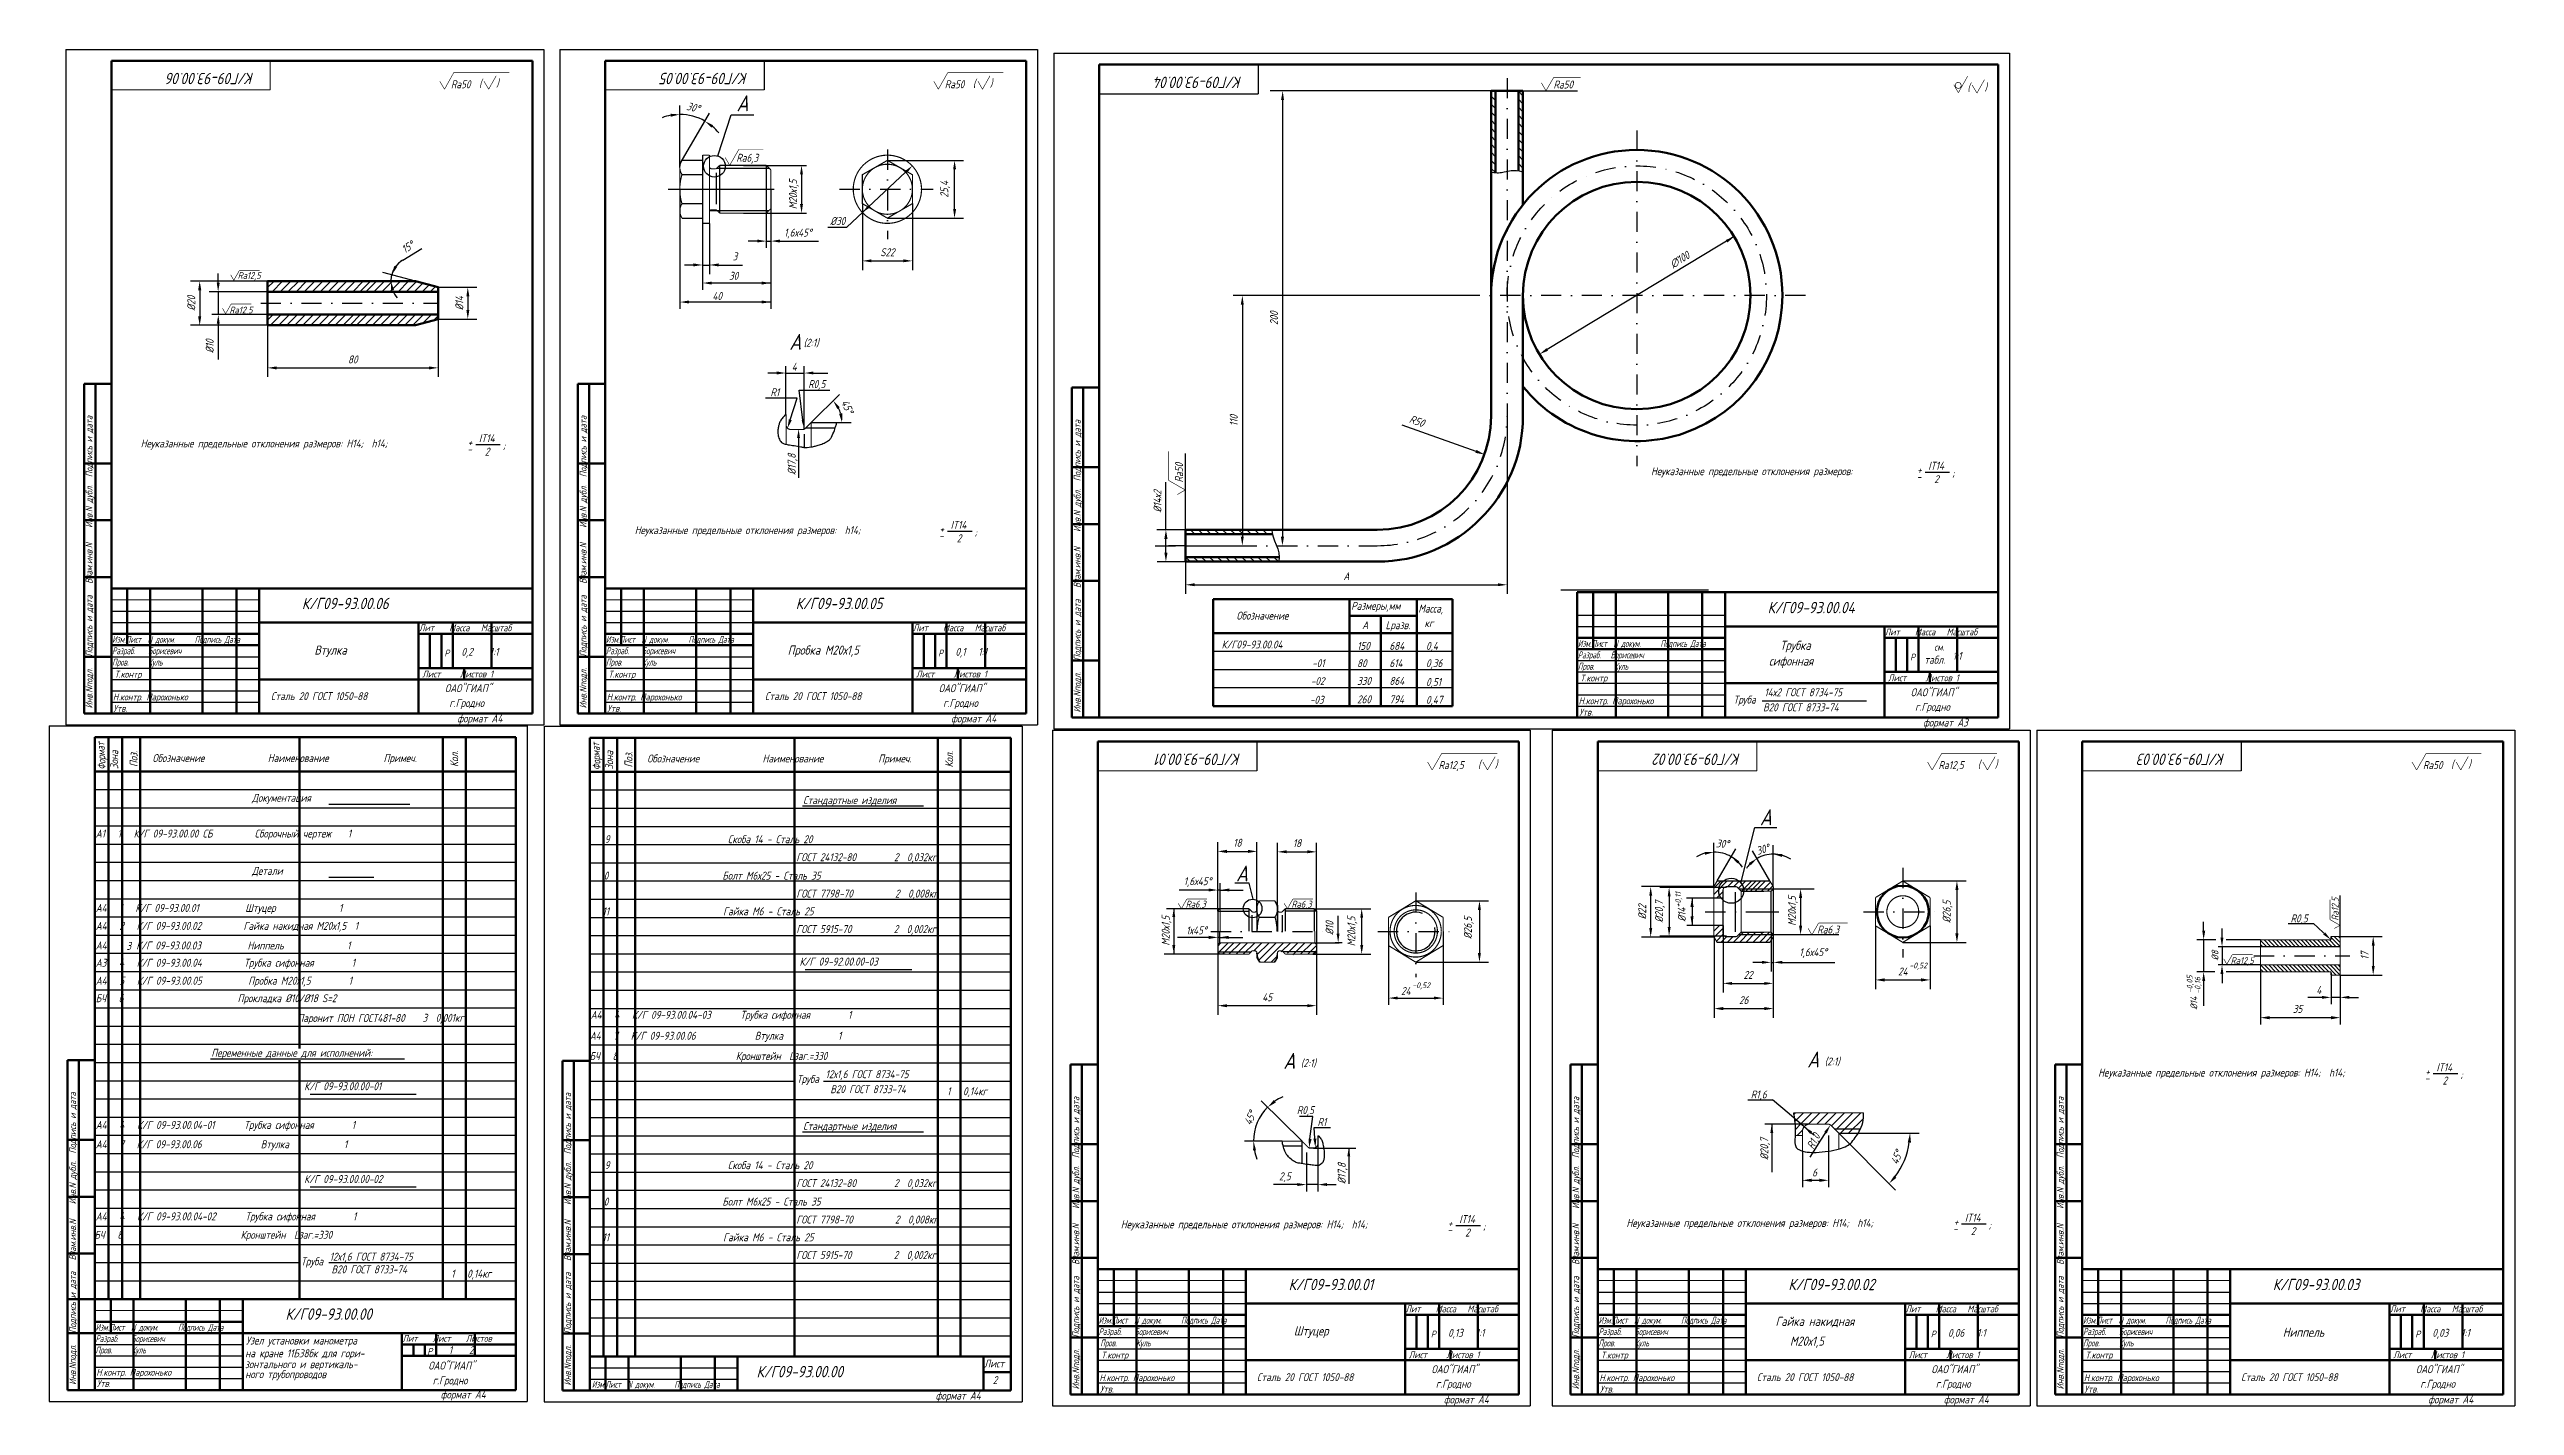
# Model space of a CAD drawing. Header units: inches. Extents: x 2365 to 4303, y 140 to 737.
# Drawn here: x 2365 to 3448, y 140 to 737 of the extents above; entities that cross this region are included whole.
import ezdxf

# ---------------------------------------------------------------- set-up
doc = ezdxf.new("R2010")
doc.units = ezdxf.units.IN
doc.header["$LTSCALE"] = 0.7
doc.header["$MEASUREMENT"] = 0
doc.linetypes.add('DASHDOT', pattern=[25.4, 12.7, -6.35, 0, -6.35])
doc.linetypes.add('HIDDEN', pattern=[9.525, 6.35, -3.175])
doc.styles.add('ROMANC', font='romanc', dxfattribs={"width": 0.8, "oblique": 15, "height": 3.5})
doc.styles.get("Standard").update_dxf_attribs({"font": 'romand.shx', "width": 0.8, "oblique": 15, "height": 3.5})
doc.dimstyles.get("Standard").update_dxf_attribs({"dimtxt": 3.5, "dimasz": 4, "dimexe": 4, "dimexo": 0, "dimgap": 2, "dimtad": 1, "dimdec": 0, "dimdsep": 46, "dimtxsty": 'Standard', "dimcen": 0.09, "dimadec": 0, "dimazin": 0, "dimtfac": 1, "dimtdec": 0, "dimtmove": 0, "dimatfit": 3, "dimfxl": 0, "dimtolj": 1, "dimtzin": 0, "dimlwd": 25, "dimlwe": 25, "dimarcsym": 0})

msp = doc.modelspace()

# ---------------------------------------------------------------- texts
at = {"style": 'ROMANC', "oblique": 15, "width": 0.8}
for s, p in [('(', (2553.4, 719.9)), (')', (2560.9, 720.1)), ('(', (2770.4, 719.9)), (')', (2777.9, 720.1)), ('(', (3207.4, 718.2)), (')', (3214.9, 718.3)), ('(', (2992.4, 420.6)), (')', (2999.8, 420.7)), ('(', (3212, 420.6)), (')', (3219.5, 420.7)), ('(', (3420, 420.6)), (')', (3427.5, 420.7))]:
    msp.add_text(s, height=3.5, dxfattribs=at).set_placement(p)
at = {"lineweight": 25, "oblique": 15, "width": 0.8}
for s, p in [('Зона', (2394.8, 420.2)), ('Поз.', (2403.3, 421.1)), ('Кол.', (2544.2, 421.1)), ('Зона', (2612.3, 420)), ('Поз.', (2620.8, 420.9)), ('Кол.', (2761.7, 420.9))]:
    msp.add_text(s, height=3.5, rotation=90, dxfattribs=at).set_placement(p)
at = {"lineweight": 35, "char_height": 5, "width": 116.219, "attachment_point": 1, "rotation": 180}
for s, insert in [('К/Г09-93.00.06 ', (2454.5, 721.3)), ('К/Г09-93.00.05 ', (2671.5, 721.3)), ('К/Г09-93.00.04 ', (2888.6, 719.6)), ('К/Г09-93.00.01 ', (2888.1, 422)), ('К/Г09-93.00.02 ', (3107.7, 422)), ('К/Г09-93.00.03 ', (3320.6, 422))]:
    msp.add_mtext(s, dxfattribs=dict(at, insert=insert))
at = {"lineweight": 25, "attachment_point": 1}
for s, insert, char_height, width in [('Ra50', (2541, 723), 3.5, 29.125), ('Ra50', (2758, 723), 3.5, 29.125), ('Ra50', (3025.5, 722.9), 3.5, 29.125), ('Ra6,3', (2666.4, 690.7), 3.5, 12.958), ('%%C30', (2707.7, 662.9), 3.5, 9.729), ('1,6х45%%D', (2687.4, 657.8), 3.5, 15.662), ('Ra12,5', (2447.3, 638.7), 3, 25.389), ('40', (2655.9, 629.9), 3.5, 11.346), ('30', (2663.2, 638.8), 3.5, 10.843), ('Ra12,5', (2443.7, 623.5), 3, 25.389), ('(2:1)', (2696, 609.4), 3.5, 9.671), ('4', (2690.8, 598.8), 3.5, 5.943), ('R1', (2681.4, 587.6), 3.5, 6.213), ('R0,5', (2698, 591.2), 3.5, 6.213), (' Неуказанные предельные отклонения размеров: Н14;  h14; ', (2402.8, 565.1), 3.5, 158.004), ('+', (2548.4, 565.6), 3.5, 4.399), ('IT14', (2553.3, 567.4), 3.5, 19.791), ('-', (2548.2, 562.6), 3.5, 6.655), ('2', (2555.9, 561.5), 3.5, 17.145), (';', (2563.8, 564.2), 3.5, 9.023), (' Неуказанные предельные отклонения размеров:  ', (3066.5, 552.9), 3.5, 158.004), ('IT14', (3190.2, 555.3), 3.5, 19.791), ('-', (3185.1, 550.5), 3.5, 6.655), ('+', (3185.3, 553.5), 3.5, 4.399), ('2', (3192.8, 549.4), 3.5, 17.145), (';', (3200.7, 552.1), 3.5, 9.023), (' Неуказанные предельные отклонения размеров:  h14; ', (2619.9, 527), 3.5, 158.004), ('-', (2755.5, 524.5), 3.5, 6.655), ('+', (2755.7, 527.5), 3.5, 4.399), ('IT14', (2760.6, 529.3), 3.5, 19.791), ('2', (2763.3, 523.4), 3.5, 17.145), (';', (2771.1, 526.1), 3.5, 9.023), ('Обозначение', (2886.2, 489.4), 3.5, 58.677), ('Размеры,мм', (2936.6, 493.7), 3.5, 29.284), ('Масса,', (2966.1, 492.5), 3.5, 17.236), ('{\\W0.6; Изм.Лист  N докум.      Подпись Дата\\P Разраб.    Борисевич\\P Пров.      Куль}', (2390.7, 478.7), 3, 75.972), ('{\\W0.7;Лит    Масса   Масштаб}', (2527, 483.8), 3, 48.362), ('{\\W0.6; Изм.Лист  N докум.      Подпись Дата\\P Разраб.    Борисевич\\P Пров.      Куль}', (2607.7, 478.7), 3, 75.972), ('{\\W0.7;Лит    Масса   Масштаб}', (2744, 483.8), 3, 48.362), ('A', (2941.4, 485.2), 3.5, 17.236), ('Lразв.', (2951.7, 485.2), 3.5, 12.856), ('кг', (2968.8, 486.1), 3.5, 13.541), ('{\\W0.6; Изм.Лист  N докум.      Подпись Дата\\P Разраб.   Борисевич\\P Пров.      Куль}', (3034.8, 476.9), 3, 75.972), ('{\\W0.7;Лит    Масса   Масштаб}', (3171.1, 482), 3, 48.362), ('Р', (2538.1, 472.7), 3, 4.735), ('0,2    1:1', (2545.6, 473.5), 3.5, 30.6), ('Р', (2755.1, 472.7), 3, 4.735), ('0,1   1:1', (2762.7, 473.5), 3.5, 30.6), (' К/Г09-93.00.04', (2877.8, 476.7), 3.5, 78.643), (' -01', (2917.6, 468.5), 3.5, 78.643), ('80', (2939.2, 468.5), 3.5, 9.71), ('150', (2939.2, 476.1), 3.5, 9.71), ('684', (2953.4, 476.1), 3.5, 9.71), ('614', (2953.4, 468.5), 3.5, 9.71), ('0,4', (2969.5, 476.1), 3.5, 9.71), ('0,36', (2969.5, 468.5), 3.5, 9.71), ('Р', (3182.2, 470.9), 3, 4.735), ('табл.', (3188.5, 470), 3.5, 13.857), ('см.', (3192.8, 475.3), 3, 4.735), ('      1:1', (3189.8, 471.7), 3.5, 30.6), ('{\\W0.7;Т.контр}', (2393.2, 463.4), 3, 65.765), ('Лист     Листов 1', (2528.4, 463.5), 3, 49.471), ('{\\W0.7;Т.контр}', (2610.2, 463.4), 3, 65.765), ('Лист     Листов 1', (2745.4, 463.5), 3, 49.471), (' -02', (2917, 460.6), 3.5, 78.643), ('330', (2939.2, 460.7), 3.5, 9.71), ('864', (2953.4, 460.7), 3.5, 9.71), ('0,51', (2969.5, 460.2), 3.5, 9.71), ('{\\W0.7;Т.контр}', (3037.3, 461.7), 3, 65.765), ('14х2 ГОСТ 8734-75', (3118.2, 455.7), 3.5, 47.78), ('Лист     Листов 1', (3172.5, 461.8), 3, 49.471), ('{\\W0.7; Н.контр. Парохонько}', (2390.8, 453.4), 3, 40.546), ('{\\W0.7;Утв.     }', (2392.7, 448.4), 3, 39.222), ('Сталь 20 ГОСТ 1050-88', (2461.9, 454), 3.5, 67.379), ('г.Гродно', (2540.3, 451), 3.5, 35.063), ('{\\W0.7; Н.контр. Парохонько}', (2607.8, 453.4), 3, 40.546), ('{\\W0.7;Утв.     }', (2609.7, 448.4), 3, 39.222), ('Сталь 20 ГОСТ 1050-88', (2679, 454), 3.5, 67.379), ('г.Гродно', (2757.3, 451), 3.5, 35.063), (' -03', (2916.6, 452.4), 3.5, 78.643), ('260', (2939.2, 452.6), 3.5, 9.71), ('794', (2953.4, 452.6), 3.5, 9.71), ('0,47', (2969.5, 452.4), 3.5, 9.71), ('{\\W0.7; Н.контр. Парохонько}', (3034.9, 451.7), 3, 40.546), ('{\\W0.7;Утв.     }', (3036.8, 446.7), 3, 39.222), ('Труба', (3104.6, 452.5), 3.5, 49.141), ('В20 ГОСТ 8733-74', (3117.6, 449.1), 3.5, 48.533), ('г.Гродно', (3184.4, 449.3), 3.5, 35.063), ('формат А4', (2543.8, 444.2), 3.5, 32.745), ('формат А4', (2760.8, 444.2), 3.5, 32.745), ('формат А3', (3187.9, 442.4), 3.5, 32.745), (' Обозначение               Наименование             Примеч.', (2408, 426.8), 3.5, 160.851), (' Обозначение               Наименование             Примеч.', (2625.4, 426.6), 3.5, 160.851), ('Ra12,5', (2975, 423.7), 3.5, 29.125), ('Ra12,5', (3194.7, 423.7), 3.5, 29.125), ('Ra50', (3407.6, 423.7), 3.5, 29.125), ('                                     Документация               ', (2384.9, 409.3), 3.5, 191.907), ('Стандартные изделия', (2695.8, 408.3), 3.5, 117.565), ('А1   1   К/Г 09-93.00.00 СБ          Сборочный чертеж    1', (2384.9, 393.6), 3.5, 191.907), ('        9                            Скоба 14 - Сталь 20', (2593.7, 391.1), 3.5, 194.555), ('     ГОСТ 24132-80         2  0,032кг', (2683.5, 383.2), 3.5, 105.063), ('                                     Детали               ', (2384.9, 377.2), 3.5, 191.907), ('       10                           Болт М6х25 - Сталь 35', (2593.7, 375.1), 3.5, 194.555), ('А4   1   К/Г 09-93.00.01           Штуцер               1', (2384.9, 360.9), 3.5, 191.907), ('        11                           Гайка М6 - Сталь 25', (2592.7, 359.4), 3.5, 194.555), ('     ГОСТ 7798-70          2  0,008кг', (2683.5, 367.2), 3.5, 105.063), ('Ra6,3', (2863.9, 362.3), 3, 13.689), ('Ra6,3', (2910.4, 362.3), 3, 13.689), ('А4   2   К/Г 09-93.00.02          Гайка накидная М20х1,5  1', (2384.9, 353), 3.5, 191.907), ('     ГОСТ 5915-70          2  0,002кг', (2683.5, 351.6), 3.5, 105.063), ('Ra6,3', (3141.4, 351.4), 3.5, 29.125), ('R0,5', (3349.4, 356.3), 3.5, 34.797), ('А4       К/Г 09-93.00.03           Ниппель               1', (2384.9, 344.4), 3.5, 191.907), ('А3   4   К/Г 09-93.00.04          Трубка сифонная         1', (2384.9, 336.8), 3.5, 191.907), ('3', (2398.4, 344.2), 3.5, 6.912), ('  К/Г 09-92.00.00-03          ', (2690.5, 337.3), 3.5, 191.907), ('Ra12,5', (3323.1, 337.5), 3, 25.389), ('А4   5   К/Г 09-93.00.05           Пробка М20х1,5         1', (2384.9, 328.9), 3.5, 191.907), ('-0,52', (2963.5, 326.4), 2.5, 14.27), ('-0,52', (3181.9, 335.1), 2.5, 14.27), ('БЧ   6                           Прокладка %%C10/%%C18 S=2       ', (2384.9, 321.2), 3.5, 191.907), ('35', (3350.4, 316.5), 3.5, 8.987), ('4', (3360.7, 324.8), 3.5, 7.894), (' Паронит ПОН ГОСТ481-80', (2471.7, 312.5), 3.5, 101.779), ('             3  0,001кг', (2504.4, 312.6), 3.5, 101.779), ('А4   7   К/Г 09-93.00.06              Втулка             1', (2602, 304.7), 3.5, 191.907), ('А4   4   К/Г 09-93.00.04-03       Трубка сифонная         1', (2602.4, 313.9), 3.5, 191.907), ('Переменные данные для исполнений:', (2435.7, 297.2), 3.5, 117.565), ('БЧ   8                            Кронштейн  Lзаг.=330       ', (2601.9, 295.8), 3.5, 191.907), ('(2:1)', (2914.5, 292.7), 3.5, 42.53), ('(2:1)', (3144.7, 293.4), 3.5, 42.53), ('  К/Г 09-93.00.00-01          ', (2472.8, 282.5), 3.5, 191.907), ('Труба', (2693, 285.7), 3.5, 36.579), ('12х1,6 ГОСТ 8734-75', (2705.6, 287.8), 3.5, 73.157), (' Неуказанные предельные отклонения размеров: Н14;  h14; ', (3263, 288.5), 3.5, 158.004), ('-', (3408.4, 286.1), 3.5, 6.655), ('+', (3408.6, 289), 3.5, 4.399), ('IT14', (3413.5, 290.8), 3.5, 19.791), ('2', (3416.2, 285), 3.5, 17.145), (';', (3424, 287.7), 3.5, 9.023), ('В20 ГОСТ 8733-74', (2707.7, 281.2), 3.5, 72.574), ('1   0,14кг', (2759, 280.3), 3.5, 33.23), ('R0,5', (2912.7, 272), 3.5, 34.797), ('R1,6', (3112.2, 278.9), 3.5, 34.797), ('А4   4   К/Г 09-93.00.04-01       Трубка сифонная         1', (2384.9, 265.5), 3.5, 191.907), ('Стандартные изделия', (2695.8, 265), 3.5, 117.565), ('R1', (2921.8, 266.8), 3.5, 34.797), ('А4   7   К/Г 09-93.00.06              Втулка             1', (2384.9, 257), 3.5, 191.907), ('  К/Г 09-93.00.00-02          ', (2472.8, 241.7), 3.5, 191.907), ('        9                            Скоба 14 - Сталь 20', (2593.7, 247.8), 3.5, 194.555), ('     ГОСТ 24132-80         2  0,032кг', (2683.5, 239.9), 3.5, 105.063), ('2,5', (2904.9, 242.9), 3.5, 34.797), ('6', (3139.2, 244.6), 3.5, 13.684), ('       10                           Болт М6х25 - Сталь 35', (2593.7, 231.8), 3.5, 194.555), ('БЧ   8                            Кронштейн  Lзаг.=330       ', (2384.3, 217.2), 3.5, 191.907), ('А4   4   К/Г 09-93.00.04-02       Трубка сифонная         1', (2384.9, 225.3), 3.5, 191.907), ('     ГОСТ 7798-70          2  0,008кг', (2683.5, 223.9), 3.5, 105.063), (' Неуказанные предельные отклонения размеров: Н14;  h14; ', (2833.5, 221.8), 3.5, 158.004), ('-', (2978.9, 219.4), 3.5, 6.655), ('+', (2979.1, 222.3), 3.5, 4.399), ('IT14', (2984.1, 224.1), 3.5, 19.791), ('2', (2986.7, 218.2), 3.5, 17.145), (';', (2994.5, 221), 3.5, 9.023), (' Неуказанные предельные отклонения размеров: Н14;  h14; ', (3055.7, 222.4), 3.5, 158.004), ('-', (3201.1, 220), 3.5, 6.655), ('+', (3201.4, 222.9), 3.5, 4.399), ('IT14', (3206.3, 224.7), 3.5, 19.791), ('2', (3208.9, 218.8), 3.5, 17.145), (';', (3216.7, 221.5), 3.5, 9.023), ('12х1,6 ГОСТ 8734-75', (2487.7, 207.6), 3.5, 73.157), ('        11                           Гайка М6 - Сталь 25', (2592.7, 216.1), 3.5, 194.555), ('     ГОСТ 5915-70          2  0,002кг', (2683.5, 208.3), 3.5, 105.063), ('Труба', (2475.1, 205.5), 3.5, 36.579), ('В20 ГОСТ 8733-74', (2488.5, 202), 3.5, 72.574), ('1   0,14кг', (2541.1, 200.1), 3.5, 33.23), ('{\\W0.7;Лит    Масса   Масштаб}', (2960.5, 184.4), 3, 48.362), ('{\\W0.7;Лит    Масса   Масштаб}', (3180.2, 184.4), 3, 48.362), ('{\\W0.7;Лит    Масса   Масштаб}', (3393.1, 184.4), 3, 48.362), ('{\\W0.6; Изм.Лист  N докум.      Подпись Дата\\P Разраб.    Борисевич\\P Пров.      Куль}', (2383.4, 176.3), 3, 75.972), ('{\\W0.6; Изм.Лист  N докум.      Подпись Дата\\P Разраб.    Борисевич}', (2824.2, 179.4), 3, 75.972), ('Р', (2971.6, 173.3), 3, 4.735), ('0,13   1:1', (2979.2, 174.1), 3.5, 30.6), ('{\\W0.6; Изм.Лист  N докум.      Подпись Дата\\P Разраб.    Борисевич\\P Пров.      Куль}', (3043.9, 179.4), 3, 75.972), ('Р', (3191.3, 173.3), 3, 4.735), ('0,06   1:1', (3198.9, 174.1), 3.5, 30.6), ('{\\W0.6; Изм.Лист  N докум.      Подпись Дата\\P Разраб.    Борисевич\\P Пров.      Куль}', (3256.8, 179.4), 3, 75.972), ('Р', (3404.2, 173.3), 3, 4.735), ('0,03   1:1', (3411.7, 174.1), 3.5, 30.6), ('{\\W0.7;Лит    Лист    Листов}', (2519.7, 171.4), 3, 48.362), ('Р', (2530.6, 165.7), 3, 4.735), (' 1    2', (2538.2, 166.5), 3.5, 30.6), ('{\\W0.6; \\P \\P Пров.      Куль}', (2824.9, 179.4), 3, 75.972), ('{\\W0.7;Т.контр}', (2826.8, 164.1), 3, 65.765), ('Лист     Листов 1', (2961.9, 164.2), 3, 49.471), ('{\\W0.7;Т.контр}', (3046.4, 164.1), 3, 65.765), ('Лист     Листов 1', (3181.6, 164.2), 3, 49.471), ('{\\W0.7;Т.контр}', (3259.3, 164.1), 3, 65.765), ('Лист     Листов 1', (3394.5, 164.2), 3, 49.471), ('{\\W0.7; Н.контр. Парохонько}', (2383.5, 156.5), 3, 40.546), ('г.Гродно', (2533, 153.2), 3.5, 35.063), ('Лист', (2775.3, 160.6), 3.5, 7.331), ('2', (2779.1, 153.3), 3.5, 7.965), ('{\\W0.7; Н.контр. Парохонько}', (2824.3, 154.1), 3, 40.546), ('Сталь 20 ГОСТ 1050-88', (2895.2, 154.6), 3.5, 67.379), ('г.Гродно', (2973.8, 151.7), 3.5, 35.063), ('{\\W0.7; Н.контр. Парохонько}', (3044, 154.1), 3, 40.546), ('Сталь 20 ГОСТ 1050-88', (3114.9, 154.6), 3.5, 67.379), ('г.Гродно', (3193.5, 151.7), 3.5, 35.063), ('{\\W0.7; Н.контр. Парохонько}', (3256.9, 154.1), 3, 40.546), ('Сталь 20 ГОСТ 1050-88', (3327.7, 154.6), 3.5, 67.379), ('г.Гродно', (3406.4, 151.7), 3.5, 35.063), ('{\\W0.7;Утв.     }', (2385.4, 151.6), 3, 39.222), ('формат А4', (2536.5, 147), 3.5, 32.745), ('{\\W0.6; Изм.Лист  N докум.      Подпись Дата\\P }', (2601.5, 151.2), 3, 75.972), ('формат А4', (2754, 146.5), 3.5, 32.745), ('{\\W0.7;Утв.     }', (2826.2, 149.1), 3, 39.222), ('формат А4', (2977.3, 144.8), 3.5, 32.745), ('{\\W0.7;Утв.     }', (3045.9, 149.1), 3, 39.222), ('формат А4', (3197, 144.8), 3.5, 32.745), ('{\\W0.7;Утв.     }', (3258.8, 149.1), 3, 39.222), ('формат А4', (3409.9, 144.8), 3.5, 32.745)]:
    msp.add_mtext(s, dxfattribs=dict(at, insert=insert, char_height=char_height, width=width))
at = {"lineweight": 35, "attachment_point": 1}
for s, insert, char_height, width in [('А', (2666.5, 716.4), 7, 25.823), ('А ', (2689.7, 611.5), 7, 25.823), ('К/Г09-93.00.06', (2475.5, 495.5), 5, 116.219), ('К/Г09-93.00.05', (2692.5, 495.5), 5, 116.219), ('К/Г09-93.00.04', (3119.6, 493.7), 5, 116.219), ('ОАО"ГИАП"', (2538.4, 457.5), 3.5, 36.171), ('ОАО"ГИАП"', (2755.4, 457.5), 3.5, 36.171), ('ОАО"ГИАП"', (3182.5, 455.7), 3.5, 36.171), ('А', (3116.2, 402.5), 7, 25.823), ('А', (2886, 377.8), 7, 25.823), ('А', (2906.8, 295.4), 7, 25.823), ('А', (3137, 296), 7, 25.823), ('К/Г09-93.00.01', (2909.1, 196.1), 5, 116.219), ('К/Г09-93.00.02', (3128.7, 196.1), 5, 116.219), ('К/Г09-93.00.03', (3341.6, 196.1), 5, 116.219), ('К/Г09-93.00.00', (2468.3, 183.1), 5, 116.219), ('на кране 11Б38бк для гори-', (2450.6, 165.1), 3.5, 104.034), ('Узел установки манометра', (2451, 170.7), 3.5, 67.138), ('зонтального и вертикаль-   ', (2450.5, 160.3), 3.5, 66.862), ('ного трубопроводов', (2450.6, 155.9), 3.5, 67.734), ('ОАО"ГИАП"', (2531.1, 159.7), 3.5, 36.171), ('К/Г09-93.00.00', (2675.3, 157.8), 5, 116.219), ('ОАО"ГИАП"', (2971.9, 158.1), 3.5, 36.171), ('ОАО"ГИАП"', (3191.6, 158.1), 3.5, 36.171), ('ОАО"ГИАП"', (3404.5, 158.1), 3.5, 36.171)]:
    msp.add_mtext(s, dxfattribs=dict(at, insert=insert, char_height=char_height, width=width))
at = {"lineweight": 25, "attachment_point": 1}
for s, insert, char_height, width, rotation in [('М20х1,5', (2689.6, 666.3), 3.5, 17.009, 90), ('{\\W0.7; Инв.Nподл.   Подпись и дата   Взам.инв.N    Инв.N дубл.  Подпись и дата}', (2380.5, 445.2), 3, 144.289, 90), ('{\\W0.7; Инв.Nподл.   Подпись и дата   Взам.инв.N    Инв.N дубл.  Подпись и дата}', (2597.6, 445.2), 3, 144.289, 90), ('%%C17,8', (2689, 549.6), 3.5, 18.592, 90), ('Ra50', (2859.2, 546.2), 3.5, 29.125, 90), ('{\\W0.7; Инв.Nподл.   Подпись и дата   Взам.инв.N    Инв.N дубл.  Подпись и дата}', (2814.7, 443.4), 3, 144.289, 90), ('{\\W0.6;Формат}', (2385.9, 419.8), 3.5, 24.12, 93.2058), ('{\\W0.6;Формат}', (2603.4, 419.6), 3.5, 24.12, 93.2058), ('+0,11', (3079, 359.4), 2.5, 14.27, 90), ('Ra12,5', (3367.5, 353.6), 3, 25.389, 90), ('%%C8', (3314.7, 336.1), 3, 25.389, 90), ('-0,05', (3303.8, 321.7), 2.5, 14.27, 90), ('-0,16', (3307.3, 321.4), 2.5, 14.27, 90), ('%%C14', (3305.4, 314.5), 3, 25.389, 90), ('R1,0', (3136.6, 254.4), 3.5, 15.675, 62.6434), ('{\\W0.7; Инв.Nподл.   Подпись и дата   Взам.инв.N    Инв.N дубл.  Подпись и дата}', (2373.3, 147.8), 3, 144.289, 90), ('{\\W0.7; Инв.Nподл.   Подпись и дата   Взам.инв.N    Инв.N дубл.  Подпись и дата}', (2590.8, 147.5), 3, 144.289, 90), ('{\\W0.7; Инв.Nподл.   Подпись и дата   Взам.инв.N    Инв.N дубл.  Подпись и дата}', (2814.1, 145.8), 3, 144.289, 90), ('{\\W0.7; Инв.Nподл.   Подпись и дата   Взам.инв.N    Инв.N дубл.  Подпись и дата}', (3033.8, 145.8), 3, 144.289, 90), ('%%C20,7', (3116.4, 248.4), 3.5, 50.514, 90), ('{\\W0.7; Инв.Nподл.   Подпись и дата   Взам.инв.N    Инв.N дубл.  Подпись и дата}', (3246.7, 145.8), 3, 144.289, 90), ('%%C17,8', (2930.7, 237.8), 3.5, 50.514, 90)]:
    msp.add_mtext(s, dxfattribs=dict(at, insert=insert, char_height=char_height, width=width, rotation=rotation))
at = {"lineweight": 25, "char_height": 3.5, "attachment_point": 5}
for s, insert, rotation in [('\\A1;∅100', (3081, 644.1), 31.1403), ('\\A1;%%C20', (2426.9, 625), 90), ('\\A1;200', (2902.7, 618.4), 90), ('\\A1;%%C10', (2435, 606.1), 90), ('\\A1;%%C14х2', (2851.5, 537.9), 90), ('\\A1;30°', (3099.8, 387.4), 356.8759), ('\\A1;30°', (3117.5, 384.9), 16.9602), ('\\A1;%%C20,7', (3072.3, 357.5), 90), ('%%C14', (3081.9, 356.2), 90), ('\\A1;М20х1,5', (3130.7, 357.8), 90), ('\\A1;М20х1,5', (2855.5, 349.1), 90), ('%%C10', (2927.1, 350.3), 90)]:
    msp.add_mtext(s, dxfattribs=dict(at, insert=insert, rotation=rotation))
at = {"lineweight": 30, "char_height": 4, "width": 61.945, "attachment_point": 1}
for s, insert in [('Втулка', (2481, 474.5)), ('Пробка М20х1,5', (2689, 474.5)), ('сифонная', (3120.2, 469.7)), ('Трубка ', (3125.1, 476.6)), ('Штуцер', (2911.4, 175.2)), ('Гайка накидная', (3123.1, 179.4)), ('Ниппель', (3346, 174.6)), (' М20х1,5', (3127.3, 170.7))]:
    msp.add_mtext(s, dxfattribs=dict(at, insert=insert))
at = {"lineweight": 25, "char_height": 3.5, "attachment_point": 5}
for s, insert in [('\\A1;1,6х45%%D', (2869.1, 370.5)), ('1х45%%D', (2868.6, 349.3)), ('\\A1;1,6х45%%D', (3139.6, 339.3)), ('\\A1;24', (3179, 331.2)), ('\\A1;24', (2960.6, 322.6))]:
    msp.add_mtext(s, dxfattribs=dict(at, insert=insert))
at = {"char_height": 3.5, "attachment_point": 5, "rotation": 90}
for insert in [(3198.7, 357.5), (2988.3, 350.4)]:
    msp.add_mtext('\\A1;%%C26,5', dxfattribs=dict(at, insert=insert))

# ---------------------------------------------------------------- blocks, each defined once
blk = doc.blocks.new('*D121')
at = {"color": 0, "lineweight": 25}
for p, q in [((3150.9, 260.1), (3175.8, 235.1)), ((3159.3, 260.1), (3186.2, 260.1))]:
    blk.add_line(p, q, dxfattribs=at)
blk.add_arc((3150.9, 260.1), 31.2, 322.3469, 352.6531, dxfattribs=at)
for points in [[(3181.2, 256.1), (3182.6, 256), (3182.2, 260.1)], [(3176.2, 240.5), (3175.2, 241.4), (3173, 238)]]:
    blk.add_solid(points, dxfattribs=at)
at = {"layer": 'DEFPOINTS', "color": 0, "lineweight": 25}
for p in [(3147.5, 263.5), (3150.9, 260.1), (3150.9, 260.1), (3159.3, 260.1), (3178, 244.4)]:
    blk.add_point(p, dxfattribs=at)
at = {"color": 0, "lineweight": 25, "insert": (3176.3, 249.5), "char_height": 3.5, "attachment_point": 5, "rotation": 67.5}
blk.add_mtext('\\A1;45°', dxfattribs=at)
blk = doc.blocks.new('*D122')
at = {"color": 0, "lineweight": 25}
for p, q in [((3100, 351.5), (3100, 322)), ((3122.1, 347.4), (3122.1, 322)), ((3104, 326), (3118.1, 326))]:
    blk.add_line(p, q, dxfattribs=at)
for points in [[(3104, 326.6), (3104, 325.3), (3100, 326)], [(3118.1, 326.6), (3118.1, 325.3), (3122.1, 326)]]:
    blk.add_solid(points, dxfattribs=at)
at = {"layer": 'DEFPOINTS', "color": 0, "lineweight": 25}
for p in [(3100, 351.5), (3122.1, 347.4), (3122.1, 326)]:
    blk.add_point(p, dxfattribs=at)
at = {"color": 0, "lineweight": 25, "insert": (3111, 329.7), "char_height": 3.5, "attachment_point": 5}
blk.add_mtext('\\A1;22', dxfattribs=at)
blk = doc.blocks.new('*D123')
at = {"color": 0, "lineweight": 25}
for p, q in [((3096.1, 346.3), (3096.1, 310.9)), ((3122.1, 346.5), (3122.1, 310.9)), ((3100.1, 314.9), (3118.1, 314.9))]:
    blk.add_line(p, q, dxfattribs=at)
for points in [[(3100.1, 315.6), (3100.1, 314.2), (3096.1, 314.9)], [(3118.1, 315.6), (3118.1, 314.2), (3122.1, 314.9)]]:
    blk.add_solid(points, dxfattribs=at)
at = {"layer": 'DEFPOINTS', "color": 0, "lineweight": 25}
for p in [(3096.1, 346.3), (3122.1, 346.5), (3122.1, 314.9)]:
    blk.add_point(p, dxfattribs=at)
at = {"color": 0, "lineweight": 25, "insert": (3109.1, 318.6), "char_height": 3.5, "attachment_point": 5}
blk.add_mtext('\\A1;26', dxfattribs=at)
blk = doc.blocks.new('*D124')
at = {"color": 0, "lineweight": 25}
for p, q in [((3096, 368.5), (3064.2, 368.5)), ((3068.2, 364.5), (3068.2, 350.3)), ((3096.1, 346.3), (3064.2, 346.3))]:
    blk.add_line(p, q, dxfattribs=at)
for points in [[(3067.6, 364.5), (3068.9, 364.5), (3068.2, 368.5)], [(3067.6, 350.3), (3068.9, 350.3), (3068.2, 346.3)]]:
    blk.add_solid(points, dxfattribs=at)
at = {"layer": 'DEFPOINTS', "color": 0, "lineweight": 25}
for p in [(3096, 368.5), (3068.2, 346.3), (3096.1, 346.3)]:
    blk.add_point(p, dxfattribs=at)
at = {"color": 0, "lineweight": 25, "insert": (3064.5, 357.4), "char_height": 3.5, "attachment_point": 5, "rotation": 90}
blk.add_mtext('\\A1;%%C22', dxfattribs=at)
blk = doc.blocks.new('*D116')
at = {"color": 0, "lineweight": 25}
for p, q in [((2915, 256.6), (2897.1, 274.4)), ((2906.3, 256.6), (2889.7, 256.6))]:
    blk.add_line(p, q, dxfattribs=at)
for start, end in [(135, 180), (113.4062, 124.2031), (190.7969, 201.5938)]:
    blk.add_arc((2915, 256.6), 21.3, start, end, dxfattribs=at)
for points in [[(2903.5, 273.6), (2902.6, 274.7), (2900, 271.6)], [(2893.5, 252.5), (2894.8, 252.6), (2893.7, 256.6)]]:
    blk.add_solid(points, dxfattribs=at)
at = {"layer": 'DEFPOINTS', "color": 0, "lineweight": 25}
for p in [(2894.5, 262.1), (2906.3, 256.6), (2915, 256.6), (2915, 256.6), (2917.7, 253.9)]:
    blk.add_point(p, dxfattribs=at)
at = {"color": 0, "insert": (2892.2, 266.8), "char_height": 3.5, "attachment_point": 5, "rotation": 65.7474}
blk.add_mtext('\\A1;45%%D', dxfattribs=at)
blk = doc.blocks.new('*D125')
at = {"color": 0, "lineweight": 25}
for p, q in [((2878, 357.8), (2878, 388)), ((2882, 384), (2891.2, 384)), ((2895.2, 358), (2895.2, 388))]:
    blk.add_line(p, q, dxfattribs=at)
for points in [[(2882, 384.7), (2882, 383.3), (2878, 384)], [(2891.2, 384.7), (2891.2, 383.3), (2895.2, 384)]]:
    blk.add_solid(points, dxfattribs=at)
at = {"layer": 'DEFPOINTS', "color": 0, "lineweight": 25}
for p in [(2895.2, 384), (2878, 357.8), (2895.2, 358)]:
    blk.add_point(p, dxfattribs=at)
at = {"color": 0, "lineweight": 25, "insert": (2886.6, 387.8), "char_height": 3.5, "attachment_point": 5}
blk.add_mtext('\\A1;18', dxfattribs=at)
blk = doc.blocks.new('*D126')
at = {"color": 0, "lineweight": 25}
for p, q in [((3370.4, 346.6), (3389.7, 346.6)), ((3385.7, 342.6), (3385.7, 333.6)), ((3371.2, 329.6), (3389.7, 329.6))]:
    blk.add_line(p, q, dxfattribs=at)
for points in [[(3385.1, 342.6), (3386.4, 342.6), (3385.7, 346.6)], [(3385.1, 333.6), (3386.4, 333.6), (3385.7, 329.6)]]:
    blk.add_solid(points, dxfattribs=at)
at = {"layer": 'DEFPOINTS', "color": 0, "lineweight": 25}
for p in [(3370.4, 346.6), (3371.2, 329.6), (3385.7, 329.6)]:
    blk.add_point(p, dxfattribs=at)
at = {"color": 0, "lineweight": 25, "insert": (3382, 338.1), "char_height": 3.5, "attachment_point": 5, "rotation": 90}
blk.add_mtext('\\A1;17', dxfattribs=at)
blk = doc.blocks.new('*D127')
at = {"color": 0, "lineweight": 25}
for p, q in [((2519.8, 643.9), (2528.2, 649.1)), ((2525.4, 634.7), (2511.1, 638.5))]:
    blk.add_line(p, q, dxfattribs=at)
for start, end in [(121.662, 165), (122.4436, 143.7218), (165, 180), (201.2782, 222.5564)]:
    blk.add_arc((2525.4, 634.7), 10.8, start, end, dxfattribs=at)
for points in [[(2517.3, 640.8), (2516.1, 641.4), (2515, 637.5)], [(2514.7, 630.6), (2516, 630.9), (2514.6, 634.7)]]:
    blk.add_solid(points, dxfattribs=at)
at = {"layer": 'DEFPOINTS', "color": 0, "lineweight": 25}
for p in [(2460.4, 634.7), (2514.7, 635.6), (2525.4, 634.7), (2525.4, 634.7), (2535.4, 632)]:
    blk.add_point(p, dxfattribs=at)
at = {"color": 0, "lineweight": 25, "insert": (2522, 649.7), "char_height": 3.5, "attachment_point": 5, "rotation": 31.662}
blk.add_mtext('\\A1;15°', dxfattribs=at)
blk = doc.blocks.new('*D128')
at = {"color": 0, "lineweight": 25}
for p, q in [((2535.4, 632), (2552.4, 632)), ((2535.4, 618), (2552.4, 618)), ((2548.4, 628), (2548.4, 622))]:
    blk.add_line(p, q, dxfattribs=at)
for points in [[(2547.8, 628), (2549.1, 628), (2548.4, 632)], [(2547.8, 622), (2549.1, 622), (2548.4, 618)]]:
    blk.add_solid(points, dxfattribs=at)
at = {"layer": 'DEFPOINTS', "color": 0, "lineweight": 25}
for p in [(2535.4, 632), (2535.4, 618), (2548.4, 618)]:
    blk.add_point(p, dxfattribs=at)
at = {"color": 0, "lineweight": 25, "insert": (2544.7, 625), "char_height": 3.5, "attachment_point": 5, "rotation": 90}
blk.add_mtext('\\A1;%%C14', dxfattribs=at)
blk = doc.blocks.new('*D117')
at = {"color": 0, "lineweight": 25}
for p, q in [((2535.4, 618), (2535.4, 592.6)), ((2460.4, 615.3), (2460.4, 592.6)), ((2464.4, 596.6), (2531.4, 596.6))]:
    blk.add_line(p, q, dxfattribs=at)
for points in [[(2464.4, 597.2), (2464.4, 595.9), (2460.4, 596.6)], [(2531.4, 597.2), (2531.4, 595.9), (2535.4, 596.6)]]:
    blk.add_solid(points, dxfattribs=at)
at = {"layer": 'DEFPOINTS', "color": 0, "lineweight": 25}
for p in [(2535.4, 618), (2460.4, 615.3), (2535.4, 596.6)]:
    blk.add_point(p, dxfattribs=at)
at = {"color": 0, "lineweight": 25, "insert": (2497.9, 600.3), "char_height": 3.5, "attachment_point": 5}
blk.add_mtext('\\A1;80', dxfattribs=at)
blk = doc.blocks.new('*D118')
at = {"color": 0, "lineweight": 25}
for p, q in [((2878, 339.8), (2878, 312.2)), ((2921.4, 340.4), (2921.4, 312.2)), ((2882, 316.2), (2917.4, 316.2))]:
    blk.add_line(p, q, dxfattribs=at)
for points in [[(2882, 316.8), (2882, 315.5), (2878, 316.2)], [(2917.4, 316.8), (2917.4, 315.5), (2921.4, 316.2)]]:
    blk.add_solid(points, dxfattribs=at)
at = {"layer": 'DEFPOINTS', "color": 0, "lineweight": 25}
for p in [(2878, 339.8), (2921.4, 340.4), (2921.4, 316.2)]:
    blk.add_point(p, dxfattribs=at)
at = {"color": 0, "lineweight": 25, "insert": (2899.7, 319.9), "char_height": 3.5, "attachment_point": 5}
blk.add_mtext('\\A1;45', dxfattribs=at)
blk = doc.blocks.new('*D119')
at = {"color": 0, "lineweight": 25}
for p, q in [((2904.2, 360.4), (2904.2, 387.8)), ((2908.2, 383.8), (2917.4, 383.8)), ((2921.4, 357.9), (2921.4, 387.8))]:
    blk.add_line(p, q, dxfattribs=at)
for points in [[(2908.2, 384.5), (2908.2, 383.2), (2904.2, 383.8)], [(2917.4, 384.5), (2917.4, 383.2), (2921.4, 383.8)]]:
    blk.add_solid(points, dxfattribs=at)
at = {"layer": 'DEFPOINTS', "color": 0, "lineweight": 25}
for p in [(2921.4, 383.8), (2904.2, 360.4), (2921.4, 357.9)]:
    blk.add_point(p, dxfattribs=at)
at = {"color": 0, "lineweight": 25, "insert": (2912.8, 387.6), "char_height": 3.5, "attachment_point": 5}
blk.add_mtext('\\A1;18', dxfattribs=at)
blk = doc.blocks.new('*D120')
at = {"color": 0, "lineweight": 25}
for p, q in [((2920.4, 358.8), (2945.2, 358.8)), ((2941.2, 354.8), (2941.2, 342.8)), ((2919.8, 338.8), (2945.2, 338.8))]:
    blk.add_line(p, q, dxfattribs=at)
for points in [[(2940.6, 354.8), (2941.9, 354.8), (2941.2, 358.8)], [(2940.6, 342.8), (2941.9, 342.8), (2941.2, 338.8)]]:
    blk.add_solid(points, dxfattribs=at)
at = {"layer": 'DEFPOINTS', "color": 0, "lineweight": 25}
for p in [(2920.4, 358.8), (2919.8, 338.8), (2941.2, 338.8)]:
    blk.add_point(p, dxfattribs=at)
at = {"color": 0, "lineweight": 25, "insert": (2937.1, 348.8), "char_height": 3.5, "attachment_point": 5, "rotation": 90}
blk.add_mtext('\\A1;М20х1,5', dxfattribs=at)
blk = doc.blocks.new('*D129')
at = {"color": 0, "lineweight": 25}
for p, q in [((2651.6, 660.1), (2651.6, 637.8)), ((2654.6, 660.1), (2654.6, 637.8)), ((2647.6, 641.8), (2643.6, 641.8)), ((2651.6, 641.8), (2654.6, 641.8)), ((2658.6, 641.8), (2669.1, 641.8))]:
    blk.add_line(p, q, dxfattribs=at)
for points in [[(2647.6, 642.5), (2647.6, 641.2), (2651.6, 641.8)], [(2658.6, 642.5), (2658.6, 641.2), (2654.6, 641.8)]]:
    blk.add_solid(points, dxfattribs=at)
at = {"layer": 'DEFPOINTS', "color": 0, "lineweight": 25}
for p in [(2651.6, 660.1), (2654.6, 660.1), (2654.6, 641.8)]:
    blk.add_point(p, dxfattribs=at)
at = {"color": 0, "insert": (2665.8, 645.6), "char_height": 3.5, "attachment_point": 5}
blk.add_mtext('\\A1;3', dxfattribs=at)
blk = doc.blocks.new('*D130')
at = {"color": 0, "lineweight": 25}
for p, q in [((2641.6, 704.2), (2641.6, 712)), ((2650.8, 702), (2654.6, 708.5))]:
    blk.add_line(p, q, dxfattribs=at)
for start, end in [(100.3882, 110.7765), (60.0593, 90), (39.2828, 49.6711)]:
    blk.add_arc((2641.6, 685.9), 22.1, start, end, dxfattribs=at)
for points in [[(2637.5, 708.3), (2637.6, 707), (2641.6, 708)], [(2655.5, 702.2), (2656.2, 703.3), (2652.6, 705)]]:
    blk.add_solid(points, dxfattribs=at)
at = {"layer": 'DEFPOINTS', "color": 0, "lineweight": 25}
for p in [(2649.1, 706.7), (2641.6, 704.2), (2650.8, 702), (2641.6, 684.6), (2641.8, 686.4)]:
    blk.add_point(p, dxfattribs=at)
at = {"color": 0, "insert": (2647.5, 711.1), "char_height": 3.5, "attachment_point": 5, "rotation": 346.8112}
blk.add_mtext('\\A1;30°', dxfattribs=at)
blk = doc.blocks.new('*D131')
at = {"color": 0, "lineweight": 25}
for p, q in [((2721.8, 668.8), (2721.8, 639.6)), ((2743.8, 668.8), (2743.8, 639.6)), ((2725.8, 643.6), (2739.8, 643.6))]:
    blk.add_line(p, q, dxfattribs=at)
for points in [[(2725.8, 644.3), (2725.8, 643), (2721.8, 643.6)], [(2739.8, 644.3), (2739.8, 643), (2743.8, 643.6)]]:
    blk.add_solid(points, dxfattribs=at)
at = {"layer": 'DEFPOINTS', "color": 0, "lineweight": 25}
for p in [(2721.8, 668.8), (2743.8, 668.8), (2743.8, 643.6)]:
    blk.add_point(p, dxfattribs=at)
at = {"color": 0, "insert": (2732.8, 647.4), "char_height": 3.5, "attachment_point": 5}
blk.add_mtext('\\A1;S22', dxfattribs=at)
blk = doc.blocks.new('*D132')
at = {"color": 0, "lineweight": 25}
for p, q in [((2699.3, 572.5), (2711.8, 584.9)), ((2710.6, 572.5), (2716.9, 572.5))]:
    blk.add_line(p, q, dxfattribs=at)
blk.add_arc((2699.3, 572.5), 13.6, 16.921, 27.7191, dxfattribs=at)
for points in [[(2710.8, 578.5), (2711.9, 579.3), (2709, 582.1)], [(2713, 576.6), (2711.6, 576.4), (2712.9, 572.5)]]:
    blk.add_solid(points, dxfattribs=at)
at = {"layer": 'DEFPOINTS', "color": 0, "lineweight": 25}
for p in [(2712.4, 576), (2696.5, 569.8), (2699.3, 572.5), (2699.3, 572.5), (2710.6, 572.5)]:
    blk.add_point(p, dxfattribs=at)
at = {"color": 0, "insert": (2715.2, 579.5), "char_height": 3.5, "attachment_point": 5, "rotation": 293.7466}
blk.add_mtext('\\A1;45°', dxfattribs=at)
blk = doc.blocks.new('*D133')
at = {"color": 0, "lineweight": 25}
for p, q in [((2732.8, 687.8), (2766.3, 687.8)), ((2762.3, 666.4), (2762.3, 683.8)), ((2732.8, 662.4), (2766.3, 662.4))]:
    blk.add_line(p, q, dxfattribs=at)
for points in [[(2761.7, 683.8), (2763, 683.8), (2762.3, 687.8)], [(2761.7, 666.4), (2763, 666.4), (2762.3, 662.4)]]:
    blk.add_solid(points, dxfattribs=at)
at = {"layer": 'DEFPOINTS', "color": 0, "lineweight": 25}
for p in [(2732.8, 687.8), (2762.3, 687.8), (2732.8, 662.4)]:
    blk.add_point(p, dxfattribs=at)
at = {"color": 0, "insert": (2758.2, 675.1), "char_height": 3.5, "attachment_point": 5, "rotation": 90}
blk.add_mtext('\\A1;25,4', dxfattribs=at)
blk = doc.blocks.new('*D134')
at = {"color": 0, "lineweight": 25}
blk.add_line((2958.8, 571.6), (2991.4, 559.9), dxfattribs=at)
blk.add_solid([(2991.7, 560.5), (2991.2, 559.2), (2995.2, 558.5)], dxfattribs=at)
at = {"layer": 'DEFPOINTS', "color": 0, "lineweight": 25}
for p in [(2948.1, 575.4), (2995.2, 558.5)]:
    blk.add_point(p, dxfattribs=at)
at = {"color": 0, "lineweight": 25, "insert": (2965.5, 573.2), "char_height": 3.5, "attachment_point": 5, "rotation": 340.2011}
blk.add_mtext('\\A1;R50', dxfattribs=at)
blk = doc.blocks.new('*D136')
at = {"color": 0, "lineweight": 25}
for p, q in [((3005.1, 575.4), (3005.1, 497.2)), ((2863.8, 511.4), (2863.8, 497.2)), ((2867.8, 501.2), (3001.1, 501.2))]:
    blk.add_line(p, q, dxfattribs=at)
for points in [[(2867.8, 501.9), (2867.8, 500.6), (2863.8, 501.2)], [(3001.1, 501.9), (3001.1, 500.6), (3005.1, 501.2)]]:
    blk.add_solid(points, dxfattribs=at)
at = {"layer": 'DEFPOINTS', "color": 0, "lineweight": 25}
for p in [(3005.1, 575.4), (2863.8, 511.4), (3005.1, 501.2)]:
    blk.add_point(p, dxfattribs=at)
at = {"color": 0, "lineweight": 25, "insert": (2934.5, 505), "char_height": 3.5, "attachment_point": 5}
blk.add_mtext('\\A1;А', dxfattribs=at)
blk = doc.blocks.new('*D137')
at = {"color": 0, "lineweight": 25}
for p, q in [((2989.1, 628.4), (2884.8, 628.4)), ((2888.8, 624.4), (2888.8, 522.4)), ((2863.8, 518.4), (2892.8, 518.4))]:
    blk.add_line(p, q, dxfattribs=at)
for points in [[(2888.1, 624.4), (2889.4, 624.4), (2888.8, 628.4)], [(2888.1, 522.4), (2889.4, 522.4), (2888.8, 518.4)]]:
    blk.add_solid(points, dxfattribs=at)
at = {"layer": 'DEFPOINTS', "color": 0, "lineweight": 25}
for p in [(2989.1, 628.4), (2863.8, 518.4), (2888.8, 518.4)]:
    blk.add_point(p, dxfattribs=at)
at = {"color": 0, "lineweight": 25, "insert": (2885, 573.4), "char_height": 3.5, "attachment_point": 5, "rotation": 90}
blk.add_mtext('\\A1;110', dxfattribs=at)

# ---------------------------------------------------------------- dimensions: what is measured, and where the dimension line sits
for base, line1, line2, picture, middle in [((2649.1, 706.7), ((2641.6, 684.6), (2641.6, 704.2)), ((2641.8, 686.4), (2650.8, 702)), '*D130', (2646.6, 707.4)), ((2712.4324, 576.026), ((2699.2946, 572.5353), (2710.5757, 572.5353)), ((2696.5487, 569.8237), (2699.2946, 572.5353)), '*D132', (2711.7373, 578.0093))]:
    dim = msp.add_angular_dim_2l(base=base, line1=line1, line2=line2, dimstyle='Standard')
    dim.commit()
    dim.dimension.update_dxf_attribs({"geometry": picture, "text_midpoint": middle, "dimtype": 162})
dim = msp.add_linear_dim(base=(2762.3, 687.8), p1=(2732.8, 662.4), p2=(2732.8, 687.8), angle=90, text='25,4', dimstyle='Standard')
dim.commit()
dim.dimension.update_dxf_attribs({"geometry": '*D133', "text_midpoint": (2758.2, 675.1)})
for base, p1, p2, text, picture, middle in [((2743.8, 643.6), (2721.8, 668.8), (2743.8, 668.8), 'S22', '*D131', (2732.8, 647.4)), ((2654.6, 641.8), (2651.6, 660.1), (2654.6, 660.1), '3', '*D129', (2665.8, 645.6))]:
    dim = msp.add_linear_dim(base=base, p1=p1, p2=p2, text=text, dimstyle='Standard')
    dim.commit()
    dim.dimension.update_dxf_attribs({"geometry": picture, "text_midpoint": middle})
at = {"lineweight": 25}
for base, line1, line2, picture, middle in [((2514.7, 635.6), ((2525.4, 634.7), (2460.4, 634.7)), ((2535.4, 632), (2525.4, 634.7)), '*D127', (2522, 649.7)), ((3178, 244.4), ((3150.9, 260.1), (3159.3, 260.1)), ((3147.5, 263.5), (3150.9, 260.1)), '*D121', (3176.3, 249.5))]:
    dim = msp.add_angular_dim_2l(base=base, line1=line1, line2=line2, dimstyle='Standard', dxfattribs=at)
    dim.commit()
    dim.dimension.update_dxf_attribs({"geometry": picture, "text_midpoint": middle})
for base, p1, p2, text, picture, middle in [((2548.4, 618), (2535.4, 632), (2535.4, 618), '%%C14', '*D128', (2544.7, 625)), ((3068.2, 346.3), (3096, 368.5), (3096.1, 346.3), '%%C22', '*D124', (3064.5, 357.4))]:
    dim = msp.add_linear_dim(base=base, p1=p1, p2=p2, angle=90, text=text, dimstyle='Standard', dxfattribs=at)
    dim.commit()
    dim.dimension.update_dxf_attribs({"geometry": picture, "text_midpoint": middle})
for base, p1, p2, picture, middle in [((2888.8, 518.4), (2989.1, 628.4), (2863.8, 518.4), '*D137', (2885, 573.4)), ((3385.7, 329.6), (3370.4, 346.6), (3371.2, 329.6), '*D126', (3382, 338.1))]:
    dim = msp.add_linear_dim(base=base, p1=p1, p2=p2, angle=90, dimstyle='Standard', dxfattribs=at)
    dim.commit()
    dim.dimension.update_dxf_attribs({"geometry": picture, "text_midpoint": middle})
for base, p1, p2, text, picture, middle in [((2535.4, 596.6), (2460.4, 615.3), (2535.4, 618), '80', '*D117', (2497.9, 600.3)), ((3005.1, 501.2), (2863.8, 511.4), (3005.1, 575.4), 'А', '*D136', (2934.5, 505)), ((2895.2, 384), (2878, 357.8), (2895.2, 358), '18', '*D125', (2886.6, 387.8)), ((2921.4, 383.8), (2904.2, 360.4), (2921.4, 357.9), '18', '*D119', (2912.8, 387.6)), ((2921.4, 316.2), (2878, 339.8), (2921.4, 340.4), '45', '*D118', (2899.7, 319.9))]:
    dim = msp.add_linear_dim(base=base, p1=p1, p2=p2, text=text, dimstyle='Standard', dxfattribs=at)
    dim.commit()
    dim.dimension.update_dxf_attribs({"geometry": picture, "text_midpoint": middle})
dim = msp.add_radius_dim(center=(2948.1, 575.4), mpoint=(2995.2, 558.5), dimstyle='Standard', dxfattribs=at)
dim.commit()
dim.dimension.update_dxf_attribs({"geometry": '*D134', "text_midpoint": (2964.3, 569.6), "dimtype": 164})
dim = msp.add_linear_dim(base=(2941.2, 338.8), p1=(2920.4, 358.8), p2=(2919.8, 338.8), angle=90, text='М20х1,5', dimstyle='Standard', dxfattribs=at)
dim.commit()
dim.dimension.update_dxf_attribs({"geometry": '*D120', "text_midpoint": (2941.2, 348.8), "dimtype": 160})
for base, p1, p2, picture, middle in [((3122.1, 326), (3100, 351.5), (3122.1, 347.4), '*D122', (3111, 329.7)), ((3122.1, 314.9), (3096.1, 346.3), (3122.1, 346.5), '*D123', (3109.1, 318.6))]:
    dim = msp.add_linear_dim(base=base, p1=p1, p2=p2, dimstyle='Standard', dxfattribs=at)
    dim.commit()
    dim.dimension.update_dxf_attribs({"geometry": picture, "text_midpoint": middle})
dim = msp.add_angular_dim_2l(base=(2894.5, 262.1), line1=((2917.7, 253.9), (2915, 256.6)), line2=((2906.3, 256.6), (2915, 256.6)), text='45%%D', dimstyle='Standard')
dim.commit()
dim.dimension.update_dxf_attribs({"geometry": '*D116', "text_midpoint": (2895.6, 265.3), "dimtype": 162})

# ---------------------------------------------------------------- hatches: boundary and pattern name
at = {"lineweight": 25}
h = msp.add_hatch(dxfattribs=at)
h.set_pattern_fill('ANSI31', color=256, scale=20, angle=90, style=0)
h.set_pattern_definition([(135, (-1991.9953, -594.1265), (-1.767767, -1.767767), [])])
h.paths.add_polyline_path([(3000.1, 718.4), (2998.1, 718.4), (2998.1, 682.7, 0.005854), (2998.6, 682.6, 0.039188), (3000.1, 682.4)])
h.paths.add_polyline_path([(3012.1, 718.4), (3010.1, 718.4), (3010.1, 683.2, -0.02754), (3011.5, 682.9, -0.007414), (3012.1, 682.7)])
h = msp.add_hatch(dxfattribs=at)
h.set_pattern_fill('ANSI31', color=256, scale=20, angle=90, style=0)
h.set_pattern_definition([(135, (-1911.8108, -594.1265), (-1.767767, -1.767767), [])])
edge = h.paths.add_edge_path()
edge.add_spline(control_points=[(2901.9, 523.4), (2901.8, 524.1), (2901.7, 524.8), (2901.7, 525.4)], knot_values=[16.89827, 16.89827, 16.89827, 16.89827, 19.106376, 19.106376, 19.106376, 19.106376], degree=3, periodic=0)
edge.add_line((2901.7, 525.4), (2863.8, 525.4))
edge.add_line((2863.8, 525.4), (2863.8, 523.4))
edge.add_line((2863.8, 523.4), (2901.9, 523.4))
edge = h.paths.add_edge_path()
edge.add_spline(control_points=[(2904.8, 511.4), (2904.9, 512.1), (2905, 512.8), (2905, 513.4)], knot_values=[29.152697, 29.152697, 29.152697, 29.152697, 30.972982, 30.972982, 30.972982, 30.972982], degree=3, periodic=0)
edge.add_line((2905, 513.4), (2863.8, 513.4))
edge.add_line((2863.8, 513.4), (2863.8, 511.4))
edge.add_line((2863.8, 511.4), (2904.8, 511.4))

# ---------------------------------------------------------------- linework, layer by layer
for p, q in [((2371.8, 736.6), (2371.8, 439.6)), ((2371.8, 736.6), (2581.8, 736.6)), ((2581.8, 736.6), (2581.8, 439.6)), ((2588.8, 736.6), (2588.8, 439.6)), ((2588.8, 736.6), (2798.8, 736.6)), ((2798.8, 736.6), (2798.8, 439.6)), ((2805.9, 734.9), (2805.9, 437.9)), ((2805.9, 734.9), (3225.9, 734.9)), ((3225.9, 734.9), (3225.9, 437.9)), ((3012.1, 718.4), (2998.1, 718.4)), ((2998.1, 718.4), (2998.1, 682.4)), ((3012.1, 718.4), (2998.1, 718.4)), ((2998.1, 718.4), (3012.1, 718.4)), ((3012.1, 718.4), (3012.1, 710.1)), ((2658.3, 689.8), (2664.2, 707.8)), ((2664.2, 707.8), (2674.1, 707.8)), ((2641.6, 684.6), (2641.6, 704.2)), ((2641.8, 686.4), (2650.8, 702)), ((2657.9, 684.4), (2680.8, 684.4)), ((3012.1, 690.1), (3012.1, 668.4)), ((2642.5, 668.8), (2651.6, 668.8)), ((2642.6, 662.4), (2651.6, 662.4)), ((2654.6, 665.8), (2680.8, 665.8)), ((2706.6, 658.4), (2715, 658.4)), ((2688.2, 576), (2688.2, 597.3)), ((2694, 586.8), (2707.5, 586.8)), ((2695.7, 573.6), (2694, 586.8)), ((2693.2, 583.3), (2679.2, 583.3)), ((2690.1, 573.8), (2693.2, 583.3)), ((2693.8, 565.7), (2693.8, 548.2)), ((2696.3, 567.5), (2696.3, 561.6)), ((2697, 570.2), (2709.9, 570.2)), ((2364.5, 439.2), (2364.5, 142.2)), ((2364.5, 439.2), (2574.5, 439.2)), ((2371.8, 439.6), (2581.8, 439.6)), ((2574.5, 439.2), (2574.5, 142.2)), ((2582, 439), (2582, 142)), ((2582, 439), (2792, 439)), ((2588.8, 439.6), (2798.8, 439.6)), ((2792, 439), (2792, 142)), ((2805.3, 437.3), (2805.3, 140.3)), ((2805.3, 437.3), (3015.3, 437.3)), ((2805.9, 437.9), (3225.9, 437.9)), ((3015.3, 437.3), (3015.3, 140.3)), ((3025, 437.3), (3025, 140.3)), ((3025, 437.3), (3235, 437.3)), ((3235, 437.3), (3235, 140.3)), ((3237.9, 437.3), (3237.9, 140.3)), ((3237.9, 437.3), (3447.9, 437.3)), ((3447.9, 437.3), (3447.9, 140.3)), ((3107.9, 370.1), (3114, 394.5)), ((3114, 394.5), (3123.6, 394.5)), ((2891.8, 370), (2885.5, 370)), ((2893.5, 363), (2891.8, 370)), ((2878, 357.9), (2878, 339.8)), ((2878, 357.9), (2878, 339.8)), ((2878, 357.8), (2883.7, 357.8)), ((2878, 357.8), (2891.7, 357.8)), ((2892.7, 357.8), (2892.7, 357.8)), ((2895.2, 360.4), (2895.2, 348.8)), ((2904.2, 348.8), (2904.2, 360.4)), ((2906.7, 357.8), (2906.7, 357.8)), ((2921.4, 357.8), (2907.7, 357.8)), ((2921.4, 357.8), (2915.6, 357.8)), ((2921.4, 357.9), (2921.4, 339.8)), ((2921.4, 357.9), (2921.4, 339.8)), ((3107, 367.5), (3109.9, 367.5)), ((3107, 367.5), (3118, 367.5)), ((3108, 366.5), (3118, 366.5)), ((3118, 367.5), (3122.1, 367.5)), ((3371.2, 346.6), (3371.2, 364.6)), ((2893, 355.9), (2893, 348.8)), ((2906.3, 355.9), (2906.3, 348.8)), ((3107, 347.5), (3109.9, 347.5)), ((3107, 347.5), (3115.6, 347.5)), ((3107, 347.5), (3118, 347.5)), ((3108, 348.5), (3118, 348.5)), ((3118, 347.5), (3121.6, 347.5)), ((3359.7, 352.1), (3348.3, 352.1)), ((2878, 339.8), (2883.7, 339.8)), ((2878.8, 339.8), (2892.7, 339.8)), ((2895.2, 339), (2895.2, 339.3)), ((2904.2, 339), (2904.2, 339.3)), ((2904.2, 337.2), (2904.2, 339)), ((2920.6, 339.8), (2906.7, 339.8)), ((2921.3, 339.8), (2915.6, 339.8)), ((3367.2, 346.6), (3367.2, 345.6)), ((3367.2, 330.6), (3367.2, 329.6)), ((3110.9, 274.8), (3121.7, 274.8)), ((2919.7, 267.4), (2913.9, 267.4)), ((2918.5, 257.6), (2919.7, 267.4)), ((2920.6, 257.8), (2920.4, 262.6)), ((2920.4, 262.6), (2927.5, 262.6)), ((3148.9, 262.1), (3160.4, 262.1)), ((3148.9, 262.1), (3160.4, 262.1)), ((3150.9, 260.1), (3159.3, 260.1)), ((2906.7, 254.6), (2915, 254.6)), ((2917, 254.6), (2917, 254.5)), ((2917, 251.6), (2917, 246.4)), ((3146.3, 259.1), (3146.3, 252.2)), ((2364.5, 142.2), (2574.5, 142.2)), ((2582, 142), (2792, 142)), ((2805.3, 140.3), (3015.3, 140.3)), ((3025, 140.3), (3235, 140.3)), ((3237.9, 140.3), (3447.9, 140.3))]:
    msp.add_line(p, q)
at = {"lineweight": 50}
for p, q in [((2391.8, 731.6), (2391.8, 444.6)), ((2391.8, 731.6), (2576.8, 731.6)), ((2576.8, 731.6), (2576.8, 444.6)), ((2608.8, 731.6), (2608.8, 444.6)), ((2608.8, 731.6), (2793.8, 731.6)), ((2793.8, 731.6), (2793.8, 444.6)), ((2825.9, 729.9), (2825.9, 442.9)), ((2825.9, 729.9), (3220.9, 729.9)), ((3220.9, 729.9), (3220.9, 442.9)), ((2998.1, 718.4), (2998.1, 628.4)), ((2998.1, 718.4), (3012.1, 718.4)), ((3000.1, 718.4), (3000.1, 682.4)), ((3010.1, 718.4), (3010.1, 683.2)), ((3012.1, 718.4), (3012.1, 668.4)), ((2460.4, 634.7), (2460.4, 615.3)), ((2525.4, 634.7), (2460.4, 634.7)), ((2460.4, 630), (2535.4, 630)), ((2535.4, 632), (2525.4, 634.7)), ((2998.1, 628.4), (2998.1, 575.4)), ((3012.1, 628.4), (3012.1, 575.4)), ((2460.4, 620), (2535.4, 620)), ((2535.4, 618), (2525.4, 615.3)), ((2525.4, 615.3), (2460.4, 615.3)), ((2379.8, 589.6), (2379.8, 444.6)), ((2379.8, 589.6), (2391.8, 589.6)), ((2384.8, 589.6), (2384.8, 444.6)), ((2596.8, 589.6), (2596.8, 444.6)), ((2596.8, 589.6), (2608.8, 589.6)), ((2601.8, 589.6), (2601.8, 444.6)), ((2813.9, 587.9), (2813.9, 442.9)), ((2813.9, 587.9), (2825.9, 587.9)), ((2818.9, 587.9), (2818.9, 442.9)), ((2379.8, 554.6), (2391.8, 554.6)), ((2596.8, 554.6), (2608.8, 554.6)), ((2813.9, 552.9), (2825.9, 552.9)), ((2379.8, 529.6), (2391.8, 529.6)), ((2596.8, 529.6), (2608.8, 529.6)), ((2813.9, 527.9), (2825.9, 527.9)), ((2863.8, 525.4), (2917, 525.4)), ((2863.8, 525.4), (2948.1, 525.4)), ((2863.8, 523.4), (2901.9, 523.4)), ((2863.8, 513.4), (2905, 513.4)), ((2863.8, 511.4), (2920, 511.4)), ((2863.8, 511.4), (2948.1, 511.4)), ((2379.8, 504.6), (2391.8, 504.6)), ((2391.8, 499.6), (2576.8, 499.6)), ((2398.8, 499.6), (2398.8, 474.6)), ((2408.8, 499.6), (2408.8, 444.6)), ((2431.8, 499.6), (2431.8, 444.6)), ((2446.8, 499.6), (2446.8, 444.6)), ((2456.8, 499.6), (2456.8, 444.6)), ((2596.8, 504.6), (2608.8, 504.6)), ((2608.8, 499.6), (2793.8, 499.6)), ((2615.8, 499.6), (2615.8, 474.6)), ((2625.8, 499.6), (2625.8, 444.6)), ((2648.8, 499.6), (2648.8, 444.6)), ((2663.8, 499.6), (2663.8, 444.6)), ((2673.8, 499.6), (2673.8, 444.6)), ((2813.9, 502.9), (2825.9, 502.9)), ((2875.9, 494.9), (2875.9, 447.9)), ((2981.2, 494.9), (2875.9, 494.9)), ((2935.9, 494.9), (2935.9, 447.9)), ((2935.9, 487.6), (2965.5, 487.6)), ((2949.6, 487.6), (2949.6, 447.9)), ((2965.5, 494.9), (2965.5, 447.9)), ((2981.2, 494.9), (2981.2, 447.9)), ((3035.9, 497.9), (3035.9, 442.9)), ((3035.9, 497.9), (3220.9, 497.9)), ((3042.9, 497.9), (3042.9, 472.9)), ((3052.9, 497.9), (3052.9, 442.9)), ((3075.9, 497.9), (3075.9, 442.9)), ((3090.9, 497.9), (3090.9, 442.9)), ((3100.9, 497.9), (3100.9, 442.9)), ((2391.8, 479.6), (2456.8, 479.6)), ((2526.8, 484.6), (2526.8, 444.6)), ((2526.8, 479.6), (2576.8, 479.6)), ((2531.8, 479.6), (2531.8, 464.6)), ((2536.8, 479.6), (2536.8, 464.6)), ((2541.8, 484.6), (2541.8, 464.6)), ((2558.8, 484.6), (2558.8, 464.6)), ((2608.8, 479.6), (2673.8, 479.6)), ((2743.8, 484.6), (2743.8, 444.6)), ((2743.8, 479.6), (2793.8, 479.6)), ((2748.8, 479.6), (2748.8, 464.6)), ((2753.8, 479.6), (2753.8, 464.6)), ((2758.8, 484.6), (2758.8, 464.6)), ((2775.8, 484.6), (2775.8, 464.6)), ((2981.2, 479.9), (2875.9, 479.9)), ((3035.9, 477.9), (3100.9, 477.9)), ((3170.9, 482.9), (3170.9, 442.9)), ((3170.9, 477.9), (3220.9, 477.9)), ((3175.9, 477.9), (3175.9, 462.9)), ((3180.9, 477.9), (3180.9, 462.9)), ((3185.9, 482.9), (3185.9, 462.9)), ((3202.9, 482.9), (3202.9, 462.9)), ((2379.8, 469.6), (2391.8, 469.6)), ((2391.8, 474.6), (2456.8, 474.6)), ((2596.8, 469.6), (2608.8, 469.6)), ((2608.8, 474.6), (2673.8, 474.6)), ((2813.9, 467.9), (2825.9, 467.9)), ((3035.9, 472.9), (3100.9, 472.9)), ((2526.8, 464.6), (2576.8, 464.6)), ((2546.8, 464.6), (2546.8, 459.6)), ((2743.8, 464.6), (2793.8, 464.6)), ((2763.8, 464.6), (2763.8, 459.6)), ((3170.9, 462.9), (3220.9, 462.9)), ((3190.9, 462.9), (3190.9, 457.9)), ((2379.8, 444.6), (2576.8, 444.6)), ((2596.8, 444.6), (2793.8, 444.6)), ((2981.2, 447.9), (2875.9, 447.9)), ((2384.5, 434.2), (2384.5, 147.2)), ((2384.5, 434.2), (2569.5, 434.2)), ((2384.5, 434.2), (2384.5, 195.2)), ((2384.5, 434.2), (2569.5, 434.2)), ((2390.5, 434.2), (2390.5, 187.2)), ((2396.5, 434.2), (2396.5, 187.2)), ((2404.5, 434.2), (2404.5, 187.2)), ((2474.5, 434.2), (2474.5, 323.2)), ((2537.5, 434.2), (2537.5, 187.2)), ((2547.5, 434.2), (2547.5, 187.2)), ((2569.5, 434.2), (2569.5, 147.2)), ((2602, 434), (2602, 147)), ((2602, 434), (2787, 434)), ((2602, 434), (2787, 434)), ((2602, 434), (2602, 195)), ((2602, 434), (2787, 434)), ((2608, 434), (2608, 162)), ((2614, 434), (2614, 162)), ((2622, 434), (2622, 162)), ((2692, 434), (2692, 323)), ((2755, 434), (2755, 162)), ((2765, 434), (2765, 162)), ((2787, 434), (2787, 147)), ((2813.9, 442.9), (3220.9, 442.9)), ((2825.3, 432.3), (2825.3, 145.3)), ((2825.3, 432.3), (3010.3, 432.3)), ((3010.3, 432.3), (3010.3, 145.3)), ((3045, 432.3), (3045, 145.3)), ((3045, 432.3), (3230, 432.3)), ((3230, 432.3), (3230, 145.3)), ((3257.9, 432.3), (3257.9, 145.3)), ((3257.9, 432.3), (3442.9, 432.3)), ((3442.9, 432.3), (3442.9, 145.3)), ((2384.5, 419.2), (2569.5, 419.2)), ((2602, 419), (2787, 419)), ((2474.5, 322.7), (2474.5, 297.4)), ((2692, 322.5), (2692, 162)), ((2372.5, 292.2), (2372.5, 147.2)), ((2372.5, 292.2), (2384.5, 292.2)), ((2377.5, 292.2), (2377.5, 147.2)), ((2474.5, 292.2), (2474.5, 187.2)), ((2590, 292), (2590, 147)), ((2590, 292), (2602, 292)), ((2595, 292), (2595, 147)), ((2813.3, 290.3), (2813.3, 145.3)), ((2813.3, 290.3), (2825.3, 290.3)), ((2818.3, 290.3), (2818.3, 145.3)), ((3033, 290.3), (3033, 145.3)), ((3033, 290.3), (3045, 290.3)), ((3038, 290.3), (3038, 145.3)), ((3245.9, 290.3), (3245.9, 145.3)), ((3245.9, 290.3), (3257.9, 290.3)), ((3250.9, 290.3), (3250.9, 145.3)), ((2372.5, 257.2), (2384.5, 257.2)), ((2590, 257), (2602, 257)), ((2813.3, 255.3), (2825.3, 255.3)), ((3033, 255.3), (3045, 255.3)), ((3245.9, 255.3), (3257.9, 255.3)), ((2372.5, 232.2), (2384.5, 232.2)), ((2590, 232), (2602, 232)), ((2813.3, 230.3), (2825.3, 230.3)), ((3033, 230.3), (3045, 230.3)), ((3245.9, 230.3), (3257.9, 230.3)), ((2372.5, 207.2), (2384.5, 207.2)), ((2590, 207), (2602, 207)), ((2813.3, 205.3), (2825.3, 205.3)), ((2825.3, 200.3), (3010.3, 200.3)), ((2832.3, 200.3), (2832.3, 175.3)), ((2842.3, 200.3), (2842.3, 145.3)), ((2865.3, 200.3), (2865.3, 145.3)), ((2880.3, 200.3), (2880.3, 145.3)), ((2890.3, 200.3), (2890.3, 145.3)), ((3033, 205.3), (3045, 205.3)), ((3045, 200.3), (3230, 200.3)), ((3052, 200.3), (3052, 175.3)), ((3062, 200.3), (3062, 145.3)), ((3085, 200.3), (3085, 145.3)), ((3100, 200.3), (3100, 145.3)), ((3110, 200.3), (3110, 145.3)), ((3245.9, 205.3), (3257.9, 205.3)), ((3257.9, 200.3), (3442.9, 200.3)), ((3264.9, 200.3), (3264.9, 175.3)), ((3274.9, 200.3), (3274.9, 145.3)), ((3297.9, 200.3), (3297.9, 145.3)), ((3312.9, 200.3), (3312.9, 145.3)), ((3322.9, 200.3), (3322.9, 145.3)), ((2372.5, 187.2), (2569.5, 187.2)), ((2384.5, 187.2), (2569.5, 187.2)), ((2391.5, 187.2), (2391.5, 172.2)), ((2401.5, 187.2), (2401.5, 147.2)), ((2424.5, 187.2), (2424.5, 147.2)), ((2439.5, 187.2), (2439.5, 147.2)), ((2449.5, 187.2), (2449.5, 147.2)), ((2960.3, 185.3), (2960.3, 145.3)), ((2975.3, 185.3), (2975.3, 165.3)), ((2992.3, 185.3), (2992.3, 165.3)), ((3180, 185.3), (3180, 145.3)), ((3195, 185.3), (3195, 165.3)), ((3212, 185.3), (3212, 165.3)), ((3392.9, 185.3), (3392.9, 145.3)), ((3407.9, 185.3), (3407.9, 165.3)), ((3424.9, 185.3), (3424.9, 165.3)), ((2384.5, 177.2), (2449.5, 177.2)), ((2825.3, 180.3), (2890.3, 180.3)), ((2825.3, 175.3), (2890.3, 175.3)), ((2960.3, 180.3), (3010.3, 180.3)), ((2965.3, 180.3), (2965.3, 165.3)), ((2970.3, 180.3), (2970.3, 165.3)), ((3045, 180.3), (3110, 180.3)), ((3045, 175.3), (3110, 175.3)), ((3180, 180.3), (3230, 180.3)), ((3185, 180.3), (3185, 165.3)), ((3190, 180.3), (3190, 165.3)), ((3257.9, 180.3), (3322.9, 180.3)), ((3257.9, 175.3), (3322.9, 175.3)), ((3392.9, 180.3), (3442.9, 180.3)), ((3397.9, 180.3), (3397.9, 165.3)), ((3402.9, 180.3), (3402.9, 165.3)), ((2372.5, 172.2), (2384.5, 172.2)), ((2384.5, 172.2), (2449.5, 172.2)), ((2519.5, 172.2), (2519.5, 147.2)), ((2519.5, 167.2), (2569.5, 167.2)), ((2524.5, 167.2), (2524.5, 162.2)), ((2529.5, 167.2), (2529.5, 162.2)), ((2534.5, 172.2), (2534.5, 162.2)), ((2551.5, 172.2), (2551.5, 162.2)), ((2590, 172), (2602, 172)), ((2813.3, 170.3), (2825.3, 170.3)), ((2960.3, 165.3), (3010.3, 165.3)), ((2980.3, 165.3), (2980.3, 160.3)), ((3033, 170.3), (3045, 170.3)), ((3180, 165.3), (3230, 165.3)), ((3200, 165.3), (3200, 160.3)), ((3245.9, 170.3), (3257.9, 170.3)), ((3392.9, 165.3), (3442.9, 165.3)), ((3412.9, 165.3), (3412.9, 160.3)), ((2519.5, 162.2), (2569.5, 162.2)), ((2609, 162), (2609, 147)), ((2619, 162), (2619, 147)), ((2642, 162), (2642, 147)), ((2657, 162), (2657, 147)), ((2667, 162), (2667, 147)), ((2775, 162), (2775, 147)), ((2372.5, 147.2), (2569.5, 147.2)), ((2590, 147), (2787, 147)), ((2813.3, 145.3), (3010.3, 145.3)), ((3033, 145.3), (3230, 145.3)), ((3245.9, 145.3), (3442.9, 145.3))]:
    msp.add_line(p, q, dxfattribs=at)
at = {"lineweight": 25}
for p, q in [((2998.1, 718.4), (2901, 718.4)), ((3012.1, 718.4), (3036, 718.4)), ((2906.4, 714.4), (2906.4, 522.4)), ((2657.6, 682.3), (2657.6, 668.5)), ((3104.9, 654.3), (3022.8, 604.6)), ((2460.4, 634.7), (2426.6, 634.7)), ((2430.6, 630.7), (2430.6, 619.3)), ((2460.4, 630), (2434.7, 630)), ((2438.7, 634), (2438.7, 638)), ((2438.7, 630), (2438.7, 620)), ((2460.4, 631.9), (2463.3, 634.7)), ((2462.4, 630), (2467, 634.7)), ((2465.9, 630), (2470.5, 634.6)), ((2470.4, 630), (2468.4, 630)), ((2469.4, 630), (2474.1, 634.7)), ((2473, 630), (2477.6, 634.7)), ((2476.5, 630), (2481.2, 634.7)), ((2480, 630), (2484.7, 634.7)), ((2483.6, 630), (2488.2, 634.7)), ((2487.1, 630), (2491.5, 634.4)), ((2490.6, 630), (2495.3, 634.7)), ((2494.2, 630), (2498.9, 634.7)), ((2497.9, 630), (2502.5, 634.7)), ((2501, 630), (2505.6, 634.7)), ((2503.6, 630), (2508.3, 634.7)), ((2507.1, 630), (2511.8, 634.7)), ((2510.7, 630), (2515.4, 634.7)), ((2514.2, 630), (2518.9, 634.7)), ((2517.8, 630), (2522.4, 634.7)), ((2521.3, 630), (2525.9, 634.6)), ((2524.8, 630), (2528.6, 633.8)), ((2528.4, 630), (2531.4, 633.1)), ((2531.9, 630), (2534.2, 632.3)), ((2535.4, 630), (2535.4, 630)), ((2460.4, 620), (2436, 620)), ((2460.4, 617.5), (2462.9, 620)), ((2461.7, 615.3), (2466.4, 620)), ((2465.4, 615.3), (2470, 620)), ((2466.4, 620), (2466.5, 620)), ((2470.4, 620), (2466.4, 620)), ((2468.9, 615.3), (2473.6, 620)), ((2472.4, 615.3), (2477.1, 620)), ((2476, 615.3), (2480.6, 620)), ((2479.5, 615.3), (2484.2, 620)), ((2483, 615.3), (2487.7, 620)), ((2486.6, 615.3), (2491.3, 620)), ((2490.1, 615.3), (2494.8, 620)), ((2493.6, 615.3), (2498.3, 620)), ((2496.7, 615.3), (2501.3, 620)), ((2499.5, 615.3), (2504.2, 620)), ((2500.4, 619.8), (2500.7, 620)), ((2503.1, 615.3), (2507.8, 620)), ((2506.6, 615.3), (2511.3, 620)), ((2510.1, 615.3), (2514.8, 620)), ((2513.7, 615.3), (2518.4, 620)), ((2517.2, 615.3), (2521.9, 620)), ((2520.8, 615.3), (2525.4, 620)), ((2524.3, 615.3), (2529, 620)), ((2528.7, 616.2), (2532.5, 620)), ((2533.5, 617.5), (2535.4, 619.4)), ((2460.4, 615.3), (2426.6, 615.3)), ((2438.7, 616), (2438.7, 600.2)), ((2551.9, 562.9), (2562.7, 562.9)), ((2863.8, 525.4), (2863.8, 559)), ((2855.2, 525.4), (2855.2, 546.3)), ((3188.8, 550.8), (3199.6, 550.8)), ((2759.2, 524.8), (2770, 524.8)), ((2863.8, 525.4), (2851.2, 525.4)), ((2855.2, 515.4), (2855.2, 521.4)), ((2851.4, 511.4), (2863.8, 511.4)), ((2863.8, 518.4), (2856.3, 518.4)), ((3028.7, 499), (3093.7, 499)), ((2391.8, 489.6), (2456.8, 489.6)), ((2608.8, 489.6), (2673.8, 489.6)), ((3035.9, 487.9), (3100.9, 487.9)), ((2391.8, 484.6), (2456.8, 484.6)), ((2608.8, 484.6), (2673.8, 484.6)), ((3035.9, 482.9), (3100.9, 482.9)), ((2391.8, 469.6), (2456.8, 469.6)), ((2608.8, 469.6), (2673.8, 469.6)), ((2981.2, 471.9), (2875.9, 471.9)), ((3035.9, 467.9), (3100.9, 467.9)), ((2391.8, 464.6), (2456.8, 464.6)), ((2391.8, 459.6), (2456.8, 459.6)), ((2608.8, 464.6), (2673.8, 464.6)), ((2608.8, 459.6), (2673.8, 459.6)), ((2981.2, 463.9), (2875.9, 463.9)), ((2981.2, 455.9), (2875.9, 455.9)), ((3035.9, 462.9), (3100.9, 462.9)), ((3035.9, 457.9), (3100.9, 457.9)), ((2391.8, 454.6), (2456.8, 454.6)), ((2391.8, 449.6), (2456.8, 449.6)), ((2608.8, 454.6), (2673.8, 454.6)), ((2608.8, 449.6), (2673.8, 449.6)), ((3035.9, 452.9), (3100.9, 452.9)), ((3035.9, 447.9), (3100.9, 447.9)), ((3117.2, 450.2), (3163, 450.2)), ((2384.5, 434.2), (2569.5, 434.2)), ((2602, 434), (2787, 434)), ((2384.5, 411.2), (2569.5, 411.2)), ((2384.5, 403.2), (2569.5, 403.2)), ((2487.3, 404.8), (2523, 404.8)), ((2602, 411), (2787, 411)), ((2602, 403), (2787, 403)), ((2695.5, 404), (2748.7, 404)), ((2384.5, 395.2), (2569.5, 395.2)), ((2602, 395), (2787, 395)), ((2384.5, 387.2), (2569.5, 387.2)), ((2384.5, 379.2), (2569.5, 379.2)), ((2602, 387), (2787, 387)), ((3096, 368.5), (3096, 387.7)), ((3097.4, 371), (3105.6, 385.1)), ((3120.6, 371), (3112.9, 384.3)), ((3122.1, 368.5), (3122.1, 386.8)), ((2384.5, 371.2), (2569.5, 371.2)), ((2487.3, 372.7), (2507.1, 372.7)), ((2602, 379), (2787, 379)), ((2602, 371), (2787, 371)), ((3179, 371), (3206.8, 371)), ((2384.5, 363.2), (2569.5, 363.2)), ((2602, 363), (2787, 363)), ((2965, 362.3), (2997, 362.3)), ((2993, 358.3), (2993, 339.3)), ((3101.5, 368.2), (3072.3, 368.2)), ((3076.4, 364.5), (3076.4, 350.5)), ((3096, 363.5), (3083.9, 363.5)), ((3086.4, 363.5), (3086.4, 351.5)), ((3105.3, 366.1), (3105.3, 348.6)), ((3122.1, 367.5), (3140, 367.5)), ((3134.1, 363.5), (3134.1, 351.4)), ((3202.8, 367), (3202.8, 348)), ((2384.5, 355.2), (2569.5, 355.2)), ((2384.5, 347.2), (2569.5, 347.2)), ((2602, 355), (2787, 355)), ((2602, 347), (2787, 347)), ((2930.9, 347.9), (2930.9, 355.7)), ((3096, 351.5), (3084.1, 351.5)), ((3121.1, 348.5), (3121.1, 331.2)), ((3122.1, 347.4), (3150.9, 347.4)), ((3167, 351.3), (3167, 323.5)), ((3191, 351.3), (3191, 323.5)), ((2384.5, 339.2), (2569.5, 339.2)), ((2602, 339), (2787, 339)), ((2919.4, 343.8), (2931.4, 343.8)), ((2929.6, 343.9), (2932.7, 343.9)), ((3101.6, 346.7), (3072.3, 346.7)), ((3122.1, 346.5), (3122.1, 331.2)), ((3179, 344), (3206.8, 344)), ((2384.5, 331.2), (2569.5, 331.2)), ((2602, 331), (2787, 331)), ((2696.7, 332.1), (2743.5, 332.1)), ((2965, 335.3), (2997, 335.3)), ((3117.1, 335.2), (3113.1, 335.2)), ((3121.1, 335.2), (3122.1, 335.2)), ((3126.1, 335.2), (3149.1, 335.2)), ((3171, 327.5), (3187, 327.5)), ((2384.5, 323.2), (2569.5, 323.2)), ((2384.5, 315.2), (2569.5, 315.2)), ((2602, 323), (2787, 323)), ((2602, 315), (2787, 315)), ((2384.5, 307.2), (2569.5, 307.2)), ((2602, 307), (2787, 307)), ((2384.5, 299.2), (2569.5, 299.2)), ((2435.3, 292.8), (2520.6, 292.8)), ((2602, 299), (2787, 299)), ((2384.5, 291.2), (2569.5, 291.2)), ((2384.5, 283.2), (2569.5, 283.2)), ((2602, 291), (2787, 291)), ((2602, 283), (2692.2, 283)), ((2704.8, 283), (2787, 283)), ((3412.1, 286.3), (3422.9, 286.3)), ((2384.5, 275.2), (2569.5, 275.2)), ((2479.1, 277.3), (2525.8, 277.3)), ((2602, 275), (2787, 275)), ((2384.5, 267.2), (2569.5, 267.2)), ((2602, 267), (2787, 267)), ((2695.5, 260.7), (2748.7, 260.7)), ((2384.5, 259.2), (2569.5, 259.2)), ((2384.5, 251.2), (2569.5, 251.2)), ((2602, 259), (2787, 259)), ((2602, 251), (2787, 251)), ((2384.5, 243.2), (2569.5, 243.2)), ((2602, 243), (2787, 243)), ((2384.5, 235.2), (2569.5, 235.2)), ((2479.1, 236.5), (2525.8, 236.5)), ((2602, 235), (2787, 235)), ((2384.5, 227.2), (2569.5, 227.2)), ((2384.5, 219.2), (2569.5, 219.2)), ((2602, 227), (2787, 227)), ((2602, 219), (2787, 219)), ((2982.6, 219.6), (2993.4, 219.6)), ((3204.8, 220.2), (3215.7, 220.2)), ((2384.5, 211.2), (2569.5, 211.2)), ((2602, 211), (2787, 211)), ((2384.5, 203.2), (2473.9, 203.2)), ((2384.5, 195.2), (2569.5, 195.2)), ((2487.4, 203.2), (2569.5, 203.2)), ((2602, 203), (2787, 203)), ((2602, 195), (2787, 195)), ((2602, 187), (2787, 187)), ((2825.3, 190.3), (2890.3, 190.3)), ((2825.3, 185.3), (2890.3, 185.3)), ((3045, 190.3), (3110, 190.3)), ((3045, 185.3), (3110, 185.3)), ((3257.9, 190.3), (3322.9, 190.3)), ((3257.9, 185.3), (3322.9, 185.3)), ((2384.5, 177.2), (2449.5, 177.2)), ((2602, 179), (2787, 179)), ((2384.5, 172.2), (2449.5, 172.2)), ((2384.5, 167.2), (2449.5, 167.2)), ((2602, 171), (2787, 171)), ((2825.3, 170.3), (2890.3, 170.3)), ((2825.3, 165.3), (2890.3, 165.3)), ((3045, 170.3), (3110, 170.3)), ((3045, 165.3), (3110, 165.3)), ((3257.9, 170.3), (3322.9, 170.3)), ((3257.9, 165.3), (3322.9, 165.3)), ((2384.5, 162.2), (2449.5, 162.2)), ((2384.5, 157.2), (2449.5, 157.2)), ((2384.5, 152.2), (2449.5, 152.2)), ((2602, 162), (2667, 162)), ((2602, 157), (2667, 157)), ((2602, 152), (2667, 152)), ((2825.3, 160.3), (2890.3, 160.3)), ((2825.3, 155.3), (2890.3, 155.3)), ((3045, 160.3), (3110, 160.3)), ((3045, 155.3), (3110, 155.3)), ((3257.9, 160.3), (3322.9, 160.3)), ((3257.9, 155.3), (3322.9, 155.3)), ((2384.5, 142.2), (2449.5, 142.2)), ((2825.3, 150.3), (2890.3, 150.3)), ((3045, 150.3), (3110, 150.3)), ((3257.9, 150.3), (3322.9, 150.3))]:
    msp.add_line(p, q, dxfattribs=at)
at = {"linetype": 'DASHDOT'}
for p, q in [((3005.1, 724), (3005.1, 575.4)), ((3062.1, 701), (3062.1, 553.3)), ((2732.8, 692.6), (2732.8, 653.2)), ((2711.8, 675.1), (2752.9, 675.1)), ((2457.4, 625), (2535.4, 625)), ((2850.5, 518.4), (2948.1, 518.4)), ((3179, 376.8), (3179, 337.3)), ((2965, 366), (2965, 328.7)), ((2875, 348.8), (2925.1, 348.8)), ((2948.3, 348.8), (2981.8, 348.8)), ((3092.2, 357.5), (3118, 357.5)), ((3118, 357.5), (3124.5, 357.5)), ((3161.8, 357.5), (3193.9, 357.5)), ((3333.3, 338.1), (3375.4, 338.1))]:
    msp.add_line(p, q, dxfattribs=at)
at = {"linetype": 'HIDDEN', "lineweight": 25}
for p, q in [((2998.1, 709.9), (2998.1, 690.2)), ((3012.1, 710.2), (3012.1, 689.6))]:
    msp.add_line(p, q, dxfattribs=at)
at = {"color": 0, "linetype": 'ByBlock'}
for p, q in [((2669.6, 685.6), (2697.2, 685.6)), ((2740.8, 682.6), (2715, 658.4)), ((2641.6, 675.1), (2641.6, 622.5)), ((2681.6, 675.1), (2681.6, 622.6)), ((2695.1, 681.6), (2695.1, 668.6)), ((2669.6, 664.6), (2697.2, 664.6)), ((2679.6, 664.6), (2679.6, 649.3)), ((2651.6, 660.1), (2651.6, 630.9)), ((2675.6, 652.3), (2671.6, 652.3)), ((2679.6, 652.3), (2681.6, 652.3)), ((2685.6, 652.3), (2689.6, 652.3)), ((2689.6, 652.3), (2702.6, 652.3)), ((2655.6, 633.9), (2681.6, 633.9)), ((2681.6, 625.5), (2645.6, 625.5)), ((2696.3, 569.6), (2696.3, 597.3)), ((2684.2, 594.3), (2680.2, 594.3)), ((2688.2, 594.3), (2696.3, 594.3)), ((2700.3, 594.3), (2704.3, 594.3)), ((2704.3, 594.3), (2706.7, 594.3)), ((2878, 357.9), (2878, 379.5)), ((2895.2, 358), (2895.2, 379.5)), ((2878, 357.9), (2878, 370)), ((2879, 358.8), (2879, 370)), ((2878.9, 358.8), (2855.4, 358.8)), ((2858.7, 358.8), (2858.7, 338.8)), ((2870, 367), (2861, 367)), ((2874, 367), (2870, 367)), ((2879, 367), (2878, 367)), ((2879, 367), (2889.2, 367)), ((3096, 363.5), (3084.9, 363.5)), ((3122.1, 367.5), (3134.2, 367.5)), ((2953, 348.8), (2953, 316.5)), ((2977, 348.8), (2977, 316.5)), ((3096, 351.5), (3084.9, 351.5)), ((3122.1, 347.5), (3122.1, 333.7)), ((3167, 351.3), (3167, 327.2)), ((3191, 351.3), (3191, 327.2)), ((3311.2, 349.1), (3311.2, 353.1)), ((3319.3, 346.1), (3319.3, 350.1)), ((3361.2, 350.7), (3359.7, 352.1)), ((3364.1, 348), (3361.2, 350.7)), ((2881.2, 338.8), (2854.5, 338.8)), ((2870, 346.2), (2860.3, 346.2)), ((2874, 346.2), (2870, 346.2)), ((2878.8, 346.2), (2878, 346.2)), ((2878.8, 346.2), (2889, 346.2)), ((3316.6, 345.1), (3308.2, 345.1)), ((3311.2, 345.1), (3311.2, 331.1)), ((3336.2, 342.1), (3317.6, 342.1)), ((3319.3, 342.1), (3319.3, 334.1)), ((3336.2, 345.1), (3321.1, 345.1)), ((3371.2, 346.6), (3385.2, 346.6)), ((3316.1, 331.1), (3308.2, 331.1)), ((3311.2, 327.1), (3311.2, 323.1)), ((3336.2, 334.1), (3317.6, 334.1)), ((3319.3, 330.1), (3319.3, 326.1)), ((3336.2, 331.1), (3321.1, 331.1)), ((3336.2, 331.1), (3336.2, 307.9)), ((3367.2, 329.6), (3367.2, 316.8)), ((3371.2, 329.6), (3385.2, 329.6)), ((3371.2, 329.6), (3371.2, 316.8)), ((3371.2, 329.6), (3371.2, 307.9)), ((2957, 319.5), (2973, 319.5)), ((3311.2, 323.1), (3311.2, 316.1)), ((3359.2, 319.8), (3357, 319.8)), ((3363.2, 319.8), (3359.2, 319.8)), ((3371.2, 319.8), (3367.2, 319.8)), ((3375.2, 319.8), (3379.2, 319.8)), ((3367.2, 310.9), (3340.2, 310.9)), ((3129.1, 268.6), (3121.7, 274.8)), ((3138.1, 264.1), (3118.4, 264.1)), ((3121.4, 264.1), (3121.4, 244.2)), ((3121.4, 264.1), (3121.4, 252.2)), ((3139.9, 259.3), (3129.1, 268.6)), ((3138.8, 260.3), (3138.1, 260.9)), ((3145, 260.4), (3142.9, 257)), ((2920, 253.6), (2938.6, 253.6)), ((2935.6, 253.6), (2935.6, 245.9)), ((3134.9, 252.2), (3134.9, 236.4)), ((3142.9, 257), (3138.2, 249.6)), ((3146.3, 252.2), (3146.3, 236.4)), ((2917, 246.4), (2917, 234.5)), ((2922, 245.9), (2922, 234.5)), ((2935.6, 245.9), (2935.6, 237.9)), ((3121.4, 244.2), (3121.4, 243)), ((3138.9, 239.4), (3142.3, 239.4)), ((2909, 237.5), (2902.5, 237.5)), ((2913, 237.5), (2909, 237.5)), ((2922, 237.5), (2917, 237.5)), ((2926, 237.5), (2930, 237.5))]:
    msp.add_line(p, q, dxfattribs=at)
at = {"linetype": 'Continuous'}
for p, q in [((2636.5, 675.1), (2683, 675.1)), ((2904.2, 360.4), (2904.2, 348.8))]:
    msp.add_line(p, q, dxfattribs=at)
at = {"linetype": 'Continuous', "lineweight": 50}
for p, q in [((2535.4, 632), (2535.4, 618)), ((2863.8, 525.4), (2863.8, 511.4))]:
    msp.add_line(p, q, dxfattribs=at)
at = {"color": 0, "linetype": 'DASHDOT'}
msp.add_line((3136.2, 628.4), (2989.1, 628.4), dxfattribs=at)
at = {"lineweight": 15}
for p, q in [((2391.8, 494.6), (2456.8, 494.6)), ((2608.8, 494.6), (2673.8, 494.6)), ((2825.3, 195.3), (2890.3, 195.3)), ((3045, 195.3), (3110, 195.3)), ((3257.9, 195.3), (3322.9, 195.3)), ((2384.5, 182.2), (2449.5, 182.2))]:
    msp.add_line(p, q, dxfattribs=at)
at = {"color": 1, "lineweight": 50}
for p, q in [((2456.8, 484.6), (2576.8, 484.6)), ((2673.8, 484.6), (2793.8, 484.6)), ((3100.9, 482.9), (3220.9, 482.9)), ((2456.8, 459.6), (2576.8, 459.6)), ((2673.8, 459.6), (2793.8, 459.6)), ((3100.9, 457.9), (3220.9, 457.9)), ((2890.3, 185.3), (3010.3, 185.3)), ((3110, 185.3), (3230, 185.3)), ((3322.9, 185.3), (3442.9, 185.3)), ((2449.5, 172.2), (2569.5, 172.2)), ((2602, 162), (2787, 162)), ((2775, 155), (2787, 155)), ((2890.3, 160.3), (3010.3, 160.3)), ((3110, 160.3), (3230, 160.3)), ((3322.9, 160.3), (3442.9, 160.3))]:
    msp.add_line(p, q, dxfattribs=at)
at = {"color": 0}
for p, q in [((3096, 367.8), (3099.2, 371)), ((3096, 365.1), (3101.9, 371)), ((3102.1, 368.5), (3104.6, 371)), ((3104.8, 368.5), (3107.3, 371)), ((3106.7, 367.7), (3110, 371)), ((3108.2, 366.5), (3112.7, 371)), ((3110.1, 366.5), (3114.6, 371)), ((3112.1, 366.5), (3116.6, 371)), ((3114.2, 366.5), (3118.7, 371)), ((3116.9, 366.5), (3120.9, 370.5)), ((3119.6, 366.5), (3121.9, 368.8)), ((3097.1, 363.5), (3100, 366.4)), ((3096, 348.9), (3098.5, 351.5)), ((3096.1, 346.3), (3100, 350.2)), ((3097.1, 344.6), (3100.1, 347.6)), ((3104.5, 344), (3109, 348.5)), ((3107.2, 344), (3111.7, 348.5)), ((3110, 344), (3114.5, 348.5)), ((3113.1, 344), (3117.6, 348.5)), ((3116, 344), (3120.5, 348.5)), ((3118.7, 344), (3122.1, 347.4)), ((2878, 342.4), (2879.4, 343.8)), ((2878.8, 340), (2882.6, 343.8)), ((2880.1, 338.8), (2885.1, 343.8)), ((2882.9, 338.8), (2887.9, 343.8)), ((2886.1, 338.8), (2891.1, 343.8)), ((2889.2, 338.8), (2894.2, 343.8)), ((2893.8, 340.3), (2897.3, 343.8)), ((2895.2, 338.5), (2900.5, 343.8)), ((2895.9, 336.1), (2903.6, 343.8)), ((2898.3, 335.3), (2906.8, 343.8)), ((2901.4, 335.3), (2904.1, 338)), ((2905.9, 339.8), (2909.9, 343.8)), ((2908.6, 339.3), (2913.1, 343.8)), ((2910.9, 338.5), (2916.2, 343.8)), ((2914.3, 338.8), (2919.4, 343.8)), ((2917.5, 338.8), (2921.4, 342.7)), ((2919.8, 338.8), (2921.4, 340.4)), ((3099.1, 344), (3101.6, 346.5)), ((3101.8, 344), (3104.3, 346.5)), ((3339, 342.1), (3336.2, 344.9)), ((3337.2, 342.1), (3336.2, 343.1)), ((3340.8, 342.1), (3337.8, 345.1)), ((3342.6, 342.1), (3339.6, 345.1)), ((3344.4, 342.1), (3341.4, 345.1)), ((3346.2, 342.1), (3343.2, 345.1)), ((3348, 342.1), (3345, 345.1)), ((3349.8, 342.1), (3346.8, 345.1)), ((3351.6, 342.1), (3348.6, 345.1)), ((3353.4, 342.1), (3350.4, 345.1)), ((3355.2, 342.1), (3352.2, 345.1)), ((3357, 342.1), (3354, 345.1)), ((3358.8, 342.1), (3355.8, 345.1)), ((3360.6, 342.1), (3357.6, 345.1)), ((3362.4, 342.1), (3359.4, 345.1)), ((3364.2, 342.1), (3361.2, 345.1)), ((3366, 342.1), (3363, 345.1)), ((3367.7, 342.1), (3364.7, 345.1)), ((3369.5, 342.1), (3366.5, 345.1)), ((3371.2, 342.2), (3367.2, 346.2)), ((3371.2, 344), (3368.6, 346.6)), ((3371.2, 345.8), (3370.4, 346.6)), ((3339.2, 331.1), (3336.2, 334.1)), ((3337.4, 331.1), (3336.2, 332.3)), ((3341, 331.1), (3338, 334.1)), ((3342.8, 331.1), (3339.8, 334.1)), ((3344.6, 331.1), (3341.6, 334.1)), ((3346.4, 331.1), (3343.4, 334.1)), ((3348.2, 331.1), (3345.2, 334.1)), ((3350, 331.1), (3347, 334.1)), ((3351.8, 331.1), (3348.8, 334.1)), ((3353.6, 331.1), (3350.6, 334.1)), ((3355.4, 331.1), (3352.4, 334.1)), ((3357.2, 331.1), (3354.2, 334.1)), ((3359, 331.1), (3356, 334.1)), ((3360.8, 331.1), (3357.8, 334.1)), ((3362.6, 331.1), (3359.6, 334.1)), ((3364.4, 331.1), (3361.4, 334.1)), ((3366.2, 331.1), (3363.2, 334.1)), ((3369.5, 329.6), (3365, 334.1)), ((3371.2, 329.6), (3366.8, 334.1)), ((3367.7, 329.6), (3367.2, 330.1)), ((3371.2, 331.4), (3368.6, 334.1)), ((3371.2, 333.2), (3370.4, 334.1)), ((3131.1, 268.3), (3131.8, 269.1)), ((3131.5, 265.2), (3135.4, 269.1)), ((3131.8, 261.8), (3134, 264.1)), ((3132.6, 259.1), (3135, 261.4)), ((3134.2, 264.2), (3139, 269.1)), ((3137.6, 264.1), (3142.6, 269.1)), ((3141.2, 264.1), (3146.2, 269.1)), ((3144.8, 264.1), (3149.8, 269.1)), ((3147.7, 263.3), (3153.4, 269.1)), ((3150, 262.1), (3157, 269.1)), ((3151.6, 260.1), (3160.6, 269.1)), ((3155.2, 260.1), (3161.7, 266.6))]:
    msp.add_line(p, q, dxfattribs=at)
for points, const_width in [([(2461.6, 718.8), (2461.6, 731.8)], 0.5), ([(2538.2, 719.1), (2542.3, 726.5)], 0.25), ([(2542.3, 726.5), (2566.7, 726.5)], 0.3), ([(2678.7, 718.8), (2678.7, 731.8)], 0.5), ([(2755.2, 719.1), (2759.4, 726.5)], 0.25), ([(2759.4, 726.5), (2783.7, 726.5)], 0.3), ([(2895.8, 717), (2895.8, 730)], 0.5), ([(2391.6, 718.8), (2461.6, 718.8)], 0.5), ([(2536.1, 722.6), (2538.2, 719.1)], 0.25), ([(2555.5, 722.6), (2557.6, 719.1)], 0.25), ([(2557.6, 719.1), (2560.9, 725)], 0.25), ([(2608.7, 718.8), (2678.7, 718.8)], 0.5), ([(2753.2, 722.6), (2755.2, 719.1)], 0.25), ([(2772.6, 722.6), (2774.6, 719.1)], 0.25), ([(2774.6, 719.1), (2777.9, 725)], 0.25), ([(2825.8, 717), (2895.8, 717)], 0.5), ([(3020.2, 721.9), (3022.2, 718.4)], 0.25), ([(3022.2, 718.4), (3025.5, 724.1)], 0.25), ([(3025.5, 724.1), (3037.4, 724.1)], 0.3), ([(3201.4, 721.1), (3203.4, 717.6)], 0.25), ([(3203.4, 717.5), (3207.5, 724.8)], 0.25), ([(3209.5, 720.9), (3211.6, 717.4)], 0.25), ([(3211.6, 717.4), (3214.9, 723.3)], 0.25), ([(2641.6, 684.6), (2641.6, 675.1)], 0.5), ([(2642.6, 687.8), (2651.6, 687.8)], 0.5), ([(2651.6, 690.1), (2654.6, 690.1)], 0.5), ([(2651.6, 690.1), (2651.6, 660.1)], 0.5), ([(2654.6, 690.1), (2654.6, 675.1)], 0.5), ([(2655.6, 684.1), (2657.4, 684.1)], 0.5), ([(2657.7, 684.3), (2659.1, 685.6)], 0.5), ([(2659.1, 685.6), (2659.1, 664.6)], 0.5), ([(2659.1, 685.6), (2679.6, 685.6)], 0.5), ([(2661.5, 689.1), (2663.5, 685.6)], 0.25), ([(2663.5, 685.6), (2667.5, 692.6)], 0.25), ([(2667.5, 692.6), (2678.3, 692.6)], 0.25), ([(2679.6, 685.6), (2679.6, 664.6)], 0.5), ([(2679.6, 685.6), (2681.6, 683.6)], 0.5), ([(2681.6, 683.6), (2681.6, 666.6)], 0.5), ([(2641.6, 665.6), (2641.6, 675.1)], 0.5), ([(2642.5, 681.5), (2651.6, 681.5)], 0.5), ([(2654.6, 660.1), (2654.6, 675.1)], 0.5), ([(2642.5, 668.8), (2651.6, 668.8)], 0.5), ([(2642.6, 662.4), (2651.6, 662.4)], 0.5), ([(2655.6, 666.1), (2657.4, 666.1)], 0.5), ([(2657.7, 666), (2659.1, 664.6)], 0.5), ([(2659.1, 664.6), (2679.6, 664.6)], 0.5), ([(2679.6, 664.6), (2681.6, 666.6)], 0.5), ([(2651.6, 660.1), (2654.6, 660.1)], 0.5), ([(2651.6, 660.1), (2654.6, 660.1)], 0.5), ([(2445.6, 635.1), (2448, 639.3)], 0.25), ([(2448, 639.3), (2456.9, 639.3)], 0.3), ([(2444.2, 637.5), (2445.6, 635.1)], 0.25), ([(2440.6, 622.8), (2442, 620.4)], 0.25), ([(2442, 620.4), (2444.4, 624.6)], 0.25), ([(2444.4, 624.6), (2453.3, 624.6)], 0.3), ([(2688.3, 576.1), (2688.3, 563)], 0.5), ([(2690.3, 569.5), (2695.8, 569.5)], 0.5), ([(2696.5, 569.8), (2699.3, 572.5)], 0.5), ([(2699.3, 572.5), (2699.3, 561.8)], 0.5), ([(2699.3, 572.5), (2710.6, 572.5)], 0.5), ([(2856.4, 547.1), (2856.4, 559.9)], 0.3), ([(2863.7, 542.9), (2856.4, 547.1)], 0.25), ([(2860.2, 540.9), (2863.7, 542.9)], 0.25), ([(2895.2, 419.4), (2895.2, 432.4)], 0.5), ([(2970.2, 423.3), (2972.2, 419.8)], 0.25), ([(2972.2, 419.8), (2976.4, 427.1)], 0.25), ([(2976.4, 427.1), (3000.8, 427.1)], 0.3), ([(2994.5, 423.3), (2996.5, 419.8)], 0.25), ([(2996.5, 419.8), (2999.9, 425.7)], 0.25), ([(3114.9, 419.4), (3114.9, 432.4)], 0.5), ([(3189.9, 423.3), (3191.9, 419.8)], 0.25), ([(3191.9, 419.8), (3196.1, 427.1)], 0.25), ([(3196.1, 427.1), (3220.4, 427.1)], 0.3), ([(3214.2, 423.3), (3216.2, 419.8)], 0.25), ([(3216.2, 419.8), (3219.6, 425.7)], 0.25), ([(3327.8, 419.4), (3327.8, 432.4)], 0.5), ([(3402.8, 423.3), (3404.8, 419.8)], 0.25), ([(3404.8, 419.8), (3409, 427.1)], 0.25), ([(3409, 427.1), (3433.3, 427.1)], 0.3), ([(3422.2, 423.3), (3424.2, 419.8)], 0.25), ([(3424.2, 419.8), (3427.5, 425.7)], 0.25), ([(2825.2, 419.4), (2895.2, 419.4)], 0.5), ([(3044.9, 419.4), (3114.9, 419.4)], 0.5), ([(3257.8, 419.4), (3327.8, 419.4)], 0.5), ([(3096, 368.5), (3097.4, 371)], 0.5), ([(3096, 368.5), (3096, 357.5)], 0.5), ([(3097.4, 371), (3118, 371)], 0.5), ([(3101.6, 368.5), (3105.6, 368.5)], 0.5), ([(3106.3, 368.2), (3108, 366.5)], 0.5), ([(3118, 371), (3120.6, 371)], 0.5), ([(3122.1, 368.5), (3120.6, 371)], 0.5), ([(3122.1, 368.5), (3122.1, 357.5)], 0.5), ([(3167, 363.7), (3179, 371)], 0.5), ([(3179, 371), (3191, 363.7)], 0.5), ([(2860.6, 361.2), (2862, 358.8)], 0.25), ([(2862, 358.8), (2864.4, 363.1)], 0.25), ([(2864.4, 363.1), (2873.3, 363.1)], 0.3), ([(2878.9, 358.8), (2878, 357.9)], 0.5), ([(2878, 357.9), (2878, 339.8)], 0.5), ([(2878.9, 358.8), (2883.7, 358.8)], 0.5), ([(2879, 358.8), (2891.7, 358.8)], 0.5), ([(2893, 357.5), (2891.7, 358.8)], 0.5), ([(2891.7, 358.8), (2891.7, 348.8)], 0.5), ([(2893.4, 357.3), (2894.2, 357.3)], 0.5), ([(2895.2, 360.4), (2896.3, 362.3)], 0.5), ([(2895.2, 348.8), (2895.2, 360.4)], 0.5), ([(2896.3, 362.3), (2903.1, 362.3)], 0.5), ([(2904.2, 360.4), (2903.1, 362.3)], 0.5), ([(2904.2, 360.4), (2904.2, 348.8)], 0.5), ([(2906, 357.3), (2905.2, 357.3)], 0.5), ([(2906.3, 357.5), (2907.7, 358.8)], 0.5), ([(2907.1, 361.2), (2908.6, 358.8)], 0.25), ([(2907.7, 358.8), (2907.7, 348.8)], 0.5), ([(2920.4, 358.8), (2907.7, 358.8)], 0.5), ([(2908.6, 358.8), (2911, 363.1)], 0.25), ([(2911, 363.1), (2919.8, 363.1)], 0.3), ([(2920.4, 358.8), (2915.6, 358.8)], 0.5), ([(2920.4, 358.8), (2921.4, 357.9)], 0.5), ([(2921.4, 357.9), (2921.4, 339.8)], 0.5), ([(2953, 355), (2965, 362.3)], 0.5), ([(2965, 362.3), (2977, 355)], 0.5), ([(3096, 363.5), (3100, 363.5)], 0.5), ([(3096, 357.5), (3096, 346.5)], 0.5), ([(3100, 366.9), (3100, 348.1)], 0.5), ([(3100, 366), (3100, 349)], 0.5), ([(3108, 366.5), (3121.1, 366.5)], 0.5), ([(3108, 366.5), (3108, 348.3)], 0.5), ([(3118, 366.5), (3121.1, 366.5)], 0.5), ([(3122.1, 367.5), (3121.1, 366.5)], 0.5), ([(3121.1, 366.5), (3121.1, 348.5)], 0.5), ([(3122.1, 357.5), (3122.1, 346.5)], 0.5), ([(3167, 363.7), (3167, 351.3)], 0.5), ([(3191, 363.7), (3191, 351.3)], 0.5), ([(3366.8, 354), (3366.8, 362.8)], 0.3), ([(2896.1, 355), (2903.2, 355)], 0.5), ([(2953, 355), (2953, 342.6)], 0.5), ([(2977, 355), (2977, 342.6)], 0.5), ([(3096, 351.5), (3100, 351.5)], 0.5), ([(3096, 346.5), (3097.4, 344)], 0.5), ([(3101.6, 346.5), (3105.6, 346.5)], 0.5), ([(3106.3, 346.8), (3108, 348.5)], 0.5), ([(3108, 348.5), (3121.1, 348.5)], 0.5), ([(3118, 348.5), (3121.1, 348.5)], 0.5), ([(3122.1, 346.5), (3120.6, 344)], 0.5), ([(3122.1, 347.5), (3121.1, 348.5)], 0.5), ([(3137.4, 350.2), (3139, 347.4)], 0.25), ([(3139.1, 347.4), (3142, 352.5)], 0.25), ([(3142, 352.5), (3154.8, 352.5)], 0.3), ([(3167, 351.3), (3179, 344)], 0.5), ([(3191, 351.3), (3179, 344)], 0.5), ([(3371.1, 351.5), (3366.8, 354)], 0.25), ([(3367.2, 346.6), (3371.2, 346.6)], 0.5), ([(3367.2, 346.6), (3367.2, 345.6)], 0.5), ([(3368.6, 350.1), (3371.1, 351.5)], 0.25), ([(3371.2, 346.6), (3371.2, 329.6)], 0.5), ([(2879, 338.8), (2878, 339.8)], 0.5), ([(2878.8, 343.8), (2878, 343)], 0.5), ([(2878.8, 343.8), (2920.6, 343.8)], 0.5), ([(2878.8, 338.8), (2891.7, 338.8)], 0.5), ([(2879, 338.8), (2883.7, 338.8)], 0.5), ([(2893, 340.2), (2891.7, 338.8)], 0.5), ([(2893.4, 340.3), (2894.2, 340.3)], 0.5), ([(2895.2, 337.2), (2895.2, 339.3)], 0.5), ([(2895.2, 337.2), (2896.3, 335.3)], 0.5), ([(2904.2, 337.2), (2903.1, 335.3)], 0.5), ([(2904.2, 337.2), (2904.2, 339.3)], 0.5), ([(2904.2, 339), (2904.2, 337.2)], 0.5), ([(2906, 340.3), (2905.2, 340.3)], 0.5), ([(2906.3, 340.2), (2907.7, 338.8)], 0.5), ([(2920.6, 338.8), (2907.7, 338.8)], 0.5), ([(2920.4, 338.8), (2915.6, 338.8)], 0.5), ([(2920.4, 338.8), (2921.4, 339.8)], 0.5), ([(2920.5, 343.9), (2921.4, 343)], 0.5), ([(2965, 335.3), (2953, 342.6)], 0.5), ([(2977, 342.6), (2965, 335.3)], 0.5), ([(3097.4, 344), (3118, 344)], 0.5), ([(3118, 344), (3120.6, 344)], 0.5), ([(3320, 336.8), (3321.4, 334.4)], 0.25), ([(3321.4, 334.4), (3323.8, 338.6)], 0.25), ([(3323.8, 338.6), (3332.7, 338.6)], 0.3), ([(3336.2, 345.1), (3336.2, 331.1)], 0.5), ([(3336.2, 345.1), (3366.7, 345.1)], 0.5), ([(3336.2, 342.1), (3371.2, 342.1)], 0.5), ([(2896.3, 335.3), (2903.1, 335.3)], 0.5), ([(3336.2, 334.1), (3371.2, 334.1)], 0.5), ([(3336.2, 331.1), (3366.7, 331.1)], 0.5), ([(3367.2, 330.6), (3367.2, 329.6)], 0.5), ([(3367.2, 329.6), (3371.2, 329.6)], 0.5), ([(3131, 269.1), (3161.8, 269.1)], 0.5), ([(3134.9, 260.9), (3134.9, 252.2)], 0.5), ([(3138.1, 264.1), (3146.1, 264.1)], 0.5), ([(3147.5, 263.5), (3150.9, 260.1)], 0.5), ([(3150.9, 260.1), (3159.3, 260.1)], 0.5), ([(3150.9, 260.1), (3150.9, 253.3)], 0.5), ([(2906.3, 256.6), (2915, 256.6)], 0.5), ([(2917.7, 253.9), (2915, 256.6)], 0.5), ([(2915, 256.6), (2915, 246.7)], 0.5), ([(2918.4, 253.6), (2920, 253.6)], 0.5), ([(2922, 259.1), (2922, 245.9)], 0.5), ([(3131.7, 259.1), (3134.9, 259.1)], 0.5), ([(3134.9, 259.1), (3134.9, 252.2)], 0.5)]:
    msp.add_lwpolyline(points, dxfattribs=dict(const_width=const_width))
for points, const_width in [([(3204.6, 720.8, 1.02775), (3202.1, 720.8, 1.02775)], 0.3), ([(3204.7, 720.8, -1.02775), (3202.1, 720.8, -1.02775)], 0.3), ([(2642.6, 687.8, 0.317785), (2642.6, 681.5, 0.317785)], 0.5), ([(2654.6, 685.1, 0.414214), (2655.6, 684.1, 0.414214)], 0.5), ([(2657.4, 684.1, 0.198169), (2657.7, 684.3, 0.198169)], 0.5), ([(2747.8, 675.1, 1), (2717.8, 675.1, 1)], 0.5), ([(2743.8, 675.1, 1), (2721.8, 675.1, 1)], 0.5), ([(2642.5, 681.5, 0.147456), (2642.5, 668.8, 0.147456)], 0.5), ([(2747.8, 675.1, -1), (2717.8, 675.1, -1)], 0.5), ([(2743.8, 675.1, -1), (2721.8, 675.1, -1)], 0.5), ([(2642.6, 662.4, -0.317785), (2642.6, 668.8, -0.317785)], 0.5), ([(2654.6, 665.1, -0.414214), (2655.6, 666.1, -0.414214)], 0.5), ([(2657.4, 666.1, -0.198169), (2657.7, 666, -0.198169)], 0.5), ([(2688.3, 571.5, 0.414214), (2690.3, 569.5, 0.414214)], 0.5), ([(2695.8, 569.5, 0.19728), (2696.5, 569.8, 0.19728)], 0.5), ([(3101.6, 368.5, 0.414214), (3100, 366.9, 0.414214)], 0.5), ([(3106.3, 368.2, 0.198912), (3105.6, 368.5, 0.198912)], 0.5), ([(2893, 357.5, 0.198912), (2893.4, 357.3, 0.198912)], 0.5), ([(2894.2, 357.3, 0.414214), (2895.2, 358.3, 0.414214)], 0.5), ([(2896.4, 362.3, 0.337742), (2896.3, 355, 0.337742)], 0.5), ([(2903, 355, 0.337742), (2902.9, 362.3, 0.337742)], 0.5), ([(2905.2, 357.3, -0.414214), (2904.2, 358.3, -0.414214)], 0.5), ([(2906.3, 357.5, -0.198912), (2906, 357.3, -0.198912)], 0.5), ([(2953.7, 349, -1), (2976.2, 349, -1)], 0.5), ([(3172, 357.5, -1), (3186, 357.5, -1)], 0.5), ([(3172, 357.5, 1), (3186, 357.5, 1)], 0.5), ([(2896.1, 355, 0.065251), (2895.3, 348.8, 0.065251)], 0.5), ([(2904, 348.8, 0.065251), (2903.2, 355, 0.065251)], 0.5), ([(2953.7, 348.8, 1), (2976.2, 348.8, 1)], 0.5), ([(3100, 348.1, 0.414214), (3101.6, 346.5, 0.414214)], 0.5), ([(3105.6, 346.5, 0.198912), (3106.3, 346.8, 0.198912)], 0.5), ([(2893.4, 340.3, 0.198912), (2893, 340.2, 0.198912)], 0.5), ([(2895.2, 339.3, 0.414214), (2894.2, 340.3, 0.414214)], 0.5), ([(2904.2, 339.3, -0.414214), (2905.2, 340.3, -0.414214)], 0.5), ([(2906, 340.3, -0.198912), (2906.3, 340.2, -0.198912)], 0.5), ([(3366.7, 345.1, 0.414214), (3367.2, 345.6, 0.414214)], 0.5), ([(3367.2, 330.6, 0.414214), (3366.7, 331.1, 0.414214)], 0.5), ([(3138.1, 264.1, 0.414214), (3134.9, 260.9, 0.414214)], 0.5), ([(3147.5, 263.5, 0.198912), (3146.1, 264.1, 0.198912)], 0.5), ([(2917.7, 253.9, 0.198912), (2918.4, 253.6, 0.198912)], 0.5), ([(2920, 253.6, 0.414214), (2922, 255.6, 0.414214)], 0.5)]:
    msp.add_lwpolyline(points, format="xyb", dxfattribs=dict(const_width=const_width))
at = {"const_width": 0.5}
msp.add_lwpolyline([(2743.8, 681.5), (2732.8, 687.8), (2721.8, 681.5), (2721.8, 668.8), (2732.8, 662.4), (2743.8, 668.8)], close=True, dxfattribs=at)
for points in [[(2998.1, 682.7, 0.005854), (2998.6, 682.6, 0.069654), (3001.4, 682.4, 0.045006), (3003.9, 682.8, -0.037919), (3006.9, 683.3, -0.090658), (3011.5, 682.9, -0.007414), (3012.1, 682.7)], [(2688.3, 576.1, 0.003231), (2688.2, 576, 0.094601), (2686.8, 574.7, 0.016278), (2685.8, 573.2, 0.037071), (2685.4, 572.4, 0.036857), (2685, 571.1, 0.028084), (2684.7, 569.4, 0.064406), (2684.7, 567.7, 0.056558), (2685.1, 565.7, 0.093492), (2686.3, 563.8, 0.168657), (2687.4, 563.2, 0.003626), (2689.2, 562.8, -0.002546), (2691.8, 562.4, -0.001333), (2694.7, 561.9, 0.002687), (2696.1, 561.6, 0.067354), (2697.6, 561.6, 0.031243), (2700.7, 562.1, 0.021246), (2702.4, 562.6, 0.016989), (2704.5, 563.3, 0.036779), (2706.5, 564.3, 0.070611), (2707.4, 565, 0.071544), (2708.2, 566.1, 0.030859), (2709.5, 569.1, 0.00832), (2709.9, 570.3, 0.00664), (2710.4, 571.8, 0.028491), (2710.6, 572.5, 0.032293)], [(3131, 269.1, -0.002335), (3131.1, 268.2, -0.012135), (3131.6, 264.7, -0.047304), (3131.6, 257.5, 0.1054), (3132, 254.3, 0.19608), (3133.3, 252.9, 0.090842), (3137, 251.8, 0.037429), (3140.9, 251.7, 0.026758), (3146.3, 252.2, 0.028786), (3151.2, 253.3, 0.042114), (3154.4, 254.5, 0.112733), (3156.6, 256.2, 0.047811), (3160.3, 261.7, 0.088406), (3161.6, 265.9, 0.039853), (3161.8, 269.1)], [(2922, 259.1, -0.04578), (2923.3, 257.7, -0.102753), (2924, 256.2, -0.021631), (2924.4, 254.3, -0.020194), (2924.7, 252.4, -0.041448), (2924.7, 249.2, -0.080409), (2924.3, 247.7, -0.151734), (2923.1, 246.3, -0.158776), (2921.5, 245.9, -0.010795), (2920, 246, -0.007743), (2917.9, 246.3, -0.005794), (2914.7, 246.8, -0.012898), (2913.3, 247, -0.076767), (2911.7, 247.6, -0.051089), (2909.7, 249.1, -0.043229), (2908.4, 250.5, -0.062038), (2907.7, 251.6, -0.033941), (2907.3, 252.7, -0.013605), (2906.5, 255.4, -0.027433), (2906.3, 256.6, -0.018174)]]:
    msp.add_lwpolyline(points, format="xyb")
at = {"linetype": 'Continuous', "const_width": 0.5}
for points in [[(2879, 358.8), (2879, 348.8)], [(2920.4, 358.8), (2920.4, 348.8)], [(2878.8, 348.8), (2878.8, 343.8)], [(2920.6, 348.8), (2920.6, 343.8)]]:
    msp.add_lwpolyline(points, dxfattribs=at)
for points in [[(2955.5, 348.8, -1), (2974.5, 348.8, -1)], [(2955.5, 348.8, 1), (2974.5, 348.8, 1)]]:
    msp.add_lwpolyline(points, format="xyb", dxfattribs=at)
for centre, radius in [((2656.8, 685.2), 4.77), ((3103.6, 366.7), 5.5), ((2893.3, 358.9), 4.11)]:
    msp.add_circle(centre, radius)
at = {"linetype": 'DASHDOT'}
msp.add_circle((3062.1, 628.4), 57, dxfattribs=at)
at = {"lineweight": 50}
msp.add_circle((3179, 357.5), 11.4, dxfattribs=at)
for centre, radius, start, end in [((3062.1, 628.4), 64, 0, 180), ((3062.1, 628.4), 50, 0, 180), ((3062.1, 628.4), 50, 180, 0), ((3062.1, 628.4), 64, 218.6248, 0), ((2948.1, 575.4), 50, 270, 0), ((2948.1, 575.4), 64, 270, 0)]:
    msp.add_arc(centre, radius, start, end, dxfattribs=at)
at = {"linetype": 'DASHDOT', "lineweight": 25}
msp.add_arc((2948.1, 575.4), 57, 270, 0, dxfattribs=at)
at = {"lineweight": 25}
for centre, radius, start, end in [((3096, 368.5), 15.2, 105.1104, 120.2207), ((3096, 368.5), 15.2, 60, 90), ((3096, 368.5), 15.2, 34.0854, 60), ((3096, 368.5), 15.2, 37.3291, 44.8896), ((3122.1, 368.5), 14.3, 90, 120), ((3122.1, 368.5), 14.3, 57.5759, 90), ((3122.1, 368.5), 14.3, 58.8355, 73.951), ((3122.1, 368.5), 14.3, 136.049, 145.7932)]:
    msp.add_arc(centre, radius, start, end, dxfattribs=at)
for centre, radius, start, end in [((2965, 348.8), 8.5, 69.4898, 11.8307), ((2901.2, 339), 6, 180, 218.2595), ((2898.2, 339), 6.03, 321.9873, 0)]:
    msp.add_arc(centre, radius, start, end)
msp.add_open_spline([(2901.7, 525.4), (2901.5, 521.3), (2906.1, 516.7), (2904.8, 511.4)], degree=3, dxfattribs=at)
for points in [[(2905.8, 714.4), (2907.1, 714.4), (2906.5, 718.4)], [(2429.9, 630.7), (2431.3, 630.7), (2430.6, 634.7)], [(2438.1, 634), (2439.4, 634), (2438.7, 630)], [(2429.9, 619.3), (2431.3, 619.3), (2430.6, 615.3)], [(2438.1, 616), (2439.4, 616), (2438.8, 620)], [(3022.4, 605.2), (3023.1, 604.1), (3019.4, 602.6)], [(2854.5, 521.4), (2855.9, 521.4), (2855.2, 525.4)], [(2905.7, 522.4), (2907.1, 522.4), (2906.4, 518.4)], [(2854.5, 515.4), (2855.9, 515.4), (2855.2, 511.4)], [(3091.9, 383.8), (3092.1, 382.5), (3096, 383.7)], [(3106.4, 378.7), (3107.2, 379.7), (3103.6, 381.7)], [(3111.3, 378.9), (3112.2, 377.9), (3114.9, 380.9)], [(3125.9, 381.6), (3126.1, 382.9), (3122.1, 382.8)], [(3202.1, 367), (3203.5, 367), (3202.8, 371)], [(2992.3, 358.3), (2993.6, 358.3), (2993, 362.3)], [(3075.7, 364.2), (3077, 364.2), (3076.3, 368.2)], [(3085.7, 359.6), (3087.1, 359.6), (3086.4, 363.6)], [(3133.4, 363.5), (3134.8, 363.5), (3134.1, 367.5)], [(2930.2, 347.9), (2931.5, 347.9), (2930.9, 343.9)], [(3075.7, 350.7), (3077, 350.7), (3076.3, 346.7)], [(3085.7, 355.5), (3087.1, 355.5), (3086.4, 351.5)], [(3133.4, 351.4), (3134.8, 351.4), (3134.1, 347.4)], [(3202.1, 348), (3203.5, 348), (3202.8, 344)], [(2992.3, 339.3), (2993.6, 339.3), (2993, 335.3)], [(3117.1, 335.9), (3117.1, 334.6), (3121.1, 335.2)], [(3126.1, 335.9), (3126.1, 334.6), (3122.1, 335.2)], [(3171, 328.2), (3171, 326.8), (3167, 327.5)], [(3187, 328.2), (3187, 326.8), (3191, 327.5)]]:
    msp.add_solid(points, dxfattribs=at)
at = {"color": 0, "linetype": 'ByBlock'}
for points in [[(2694.4, 681.6), (2695.7, 681.6), (2695.1, 685.6)], [(2741.3, 682.1), (2740.4, 683.1), (2743.8, 685.4)], [(2694.4, 668.6), (2695.7, 668.6), (2695.1, 664.6)], [(2725.2, 667.1), (2724.3, 668.1), (2721.8, 664.9)], [(2675.6, 653), (2675.6, 651.7), (2679.6, 652.3)], [(2685.6, 653), (2685.6, 651.7), (2681.6, 652.3)], [(3101.9, 651.7), (3101.2, 652.8), (3105, 654.3)], [(2655.6, 634.5), (2655.6, 633.2), (2651.6, 633.9)], [(2677.6, 634.5), (2677.6, 633.2), (2681.6, 633.9)], [(2645.6, 626.2), (2645.6, 624.9), (2641.6, 625.5)], [(2677.6, 626.2), (2677.6, 624.9), (2681.6, 625.5)], [(2684.2, 595), (2684.2, 593.7), (2688.2, 594.3)], [(2700.3, 595), (2700.3, 593.7), (2696.3, 594.3)], [(2858, 355.1), (2859.3, 355.1), (2858.7, 359.1)], [(2874, 367.7), (2874, 366.4), (2878, 367)], [(2883, 367.7), (2883, 366.4), (2879, 367)], [(2874, 346.9), (2874, 345.5), (2878, 346.2)], [(2882.8, 346.9), (2882.8, 345.5), (2878.8, 346.2)], [(3310.6, 349.1), (3311.9, 349.1), (3311.2, 345.1)], [(3363.7, 347.5), (3364.6, 348.4), (3367.1, 345.2)], [(2858, 342.8), (2859.3, 342.8), (2858.7, 338.8)], [(3318.6, 346.1), (3319.9, 346.1), (3319.3, 342.1)], [(3310.6, 327.1), (3311.9, 327.1), (3311.2, 331.1)], [(3318.6, 330.1), (3319.9, 330.1), (3319.3, 334.1)], [(2957, 320.2), (2957, 318.9), (2953, 319.5)], [(2973, 320.2), (2973, 318.9), (2977, 319.5)], [(3363.2, 320.5), (3363.2, 319.2), (3367.2, 319.8)], [(3375.2, 320.5), (3375.2, 319.2), (3371.2, 319.8)], [(3340.2, 311.6), (3340.2, 310.2), (3336.2, 310.9)], [(3367.2, 311.6), (3367.2, 310.2), (3371.2, 310.9)], [(3120.8, 260.2), (3122.1, 260.2), (3121.4, 264.2)], [(3138.3, 259.8), (3139.2, 260.8), (3135.7, 262.9)], [(3145.6, 260), (3144.5, 260.7), (3147.2, 263.7)], [(2934.9, 249.9), (2936.2, 249.9), (2935.6, 253.9)], [(3138.9, 240.1), (3138.9, 238.7), (3134.9, 239.4)], [(3142.3, 240.1), (3142.3, 238.7), (3146.3, 239.4)], [(2913, 238.2), (2913, 236.9), (2917, 237.5)], [(2926, 238.2), (2926, 236.9), (2922, 237.5)]]:
    msp.add_solid(points, dxfattribs=at)
for points in [[(2690.8, 573.6), (2689.5, 574), (2688.9, 570)], [(2693.1, 565.7), (2694.4, 565.7), (2693.8, 569.7)], [(2696.4, 573.7), (2695.1, 573.5), (2696.3, 569.6)], [(2919.2, 257.5), (2917.9, 257.7), (2918.1, 253.6)], [(2921.3, 257.8), (2920, 257.7), (2920.9, 253.8)]]:
    msp.add_solid(points)
at = {"layer": 'DEFPOINTS', "color": 0, "linetype": 'ByBlock'}
for p in [(3036, 718), (2654.6, 690.1), (2679.6, 685.6), (2743.8, 685.4), (2641.6, 675.1), (2657.6, 682.3), (2671.6, 675.1), (2671.6, 666.6), (2679.6, 664.6), (2679.6, 664.6), (2681.6, 666.6), (2695.1, 664.6), (2721.8, 664.9), (2651.6, 660.1), (2681.6, 652.3), (2671.6, 633.9), (2641.6, 625.5), (2696.3, 594.3), (2864.1, 556.7), (2895.2, 376.5), (2904.2, 376.2), (3096, 368.5), (3096, 368.5), (3096, 368.5), (3096, 368.5), (3096, 368.5), (3097.4, 371), (3097.4, 371), (3101.6, 368.5), (3120.6, 371), (3122.1, 368.5), (3122.1, 368.5), (2878, 367), (2878, 357.9), (2878, 357.9), (2878.9, 358.8), (2879, 358.8), (2895.2, 358), (2904.2, 358), (2904.2, 358), (2920.4, 358.8), (2920.4, 358.8), (2921.4, 357.9), (2921.4, 357.9), (3096, 364.5), (3122.1, 367.5), (2878.8, 348.8), (2920.6, 348.8), (2953, 348.8), (2977, 348.8), (3087.9, 350.5), (3096, 357.5), (3096, 357.5), (3096, 350.5), (3121.1, 348.5), (3122.1, 357.5), (3122.1, 348.5), (3122.1, 347.5), (3167, 351.3), (3191, 351.3), (2858.7, 339.8), (2878, 346.2), (2878, 343), (2878, 339.8), (2878, 339.8), (2878.8, 343.8), (2878.8, 343.8), (2920.6, 344.8), (2920.6, 344.8), (2921.3, 339.8), (2921.4, 344), (2921.4, 339.8), (3096, 346.5), (3096, 341.1), (3100, 345.1), (3101.6, 346.5), (3122.1, 341.1), (3122.1, 341.1), (3336.2, 345.1), (3336.2, 342.1), (3366.7, 345.6), (3367.1, 345.2), (3373.6, 346.6), (3122.1, 328.2), (3191, 330.2), (3311.2, 331.1), (3319.3, 334.1), (3336.2, 334.1), (3336.2, 331.1), (3336.2, 331.1), (3367.2, 329.6), (3371.2, 329.6), (3371.2, 329.6), (3373.6, 329.6), (3382.2, 329.6), (2977, 319.5), (3096, 319.5), (3367.2, 319.8), (2920.2, 311.6), (3336.2, 310.9), (3135.7, 262.9), (3138.1, 264.1), (3138.1, 260.9), (3146.1, 262.1), (3147.2, 263.7), (2920, 253.6), (3121.4, 252.2), (3134.9, 252.2), (3134.9, 252.2), (3146.3, 252.2), (2917, 246.4), (2922, 245.9), (2922, 245.9), (2935.6, 245.9), (3140.5, 242.1), (3140.5, 242.1), (3146.3, 239.4), (2917, 237.5)]:
    msp.add_point(p, dxfattribs=at)

msp.set_redraw_order([(e.dxf.handle, doc.entitydb.next_handle()) for e in msp.query("TEXT MTEXT ATTDEF DIMENSION ARC_DIMENSION")])  # texts and dimensions are drawn at this point

doc.saveas('drawing.dxf')
